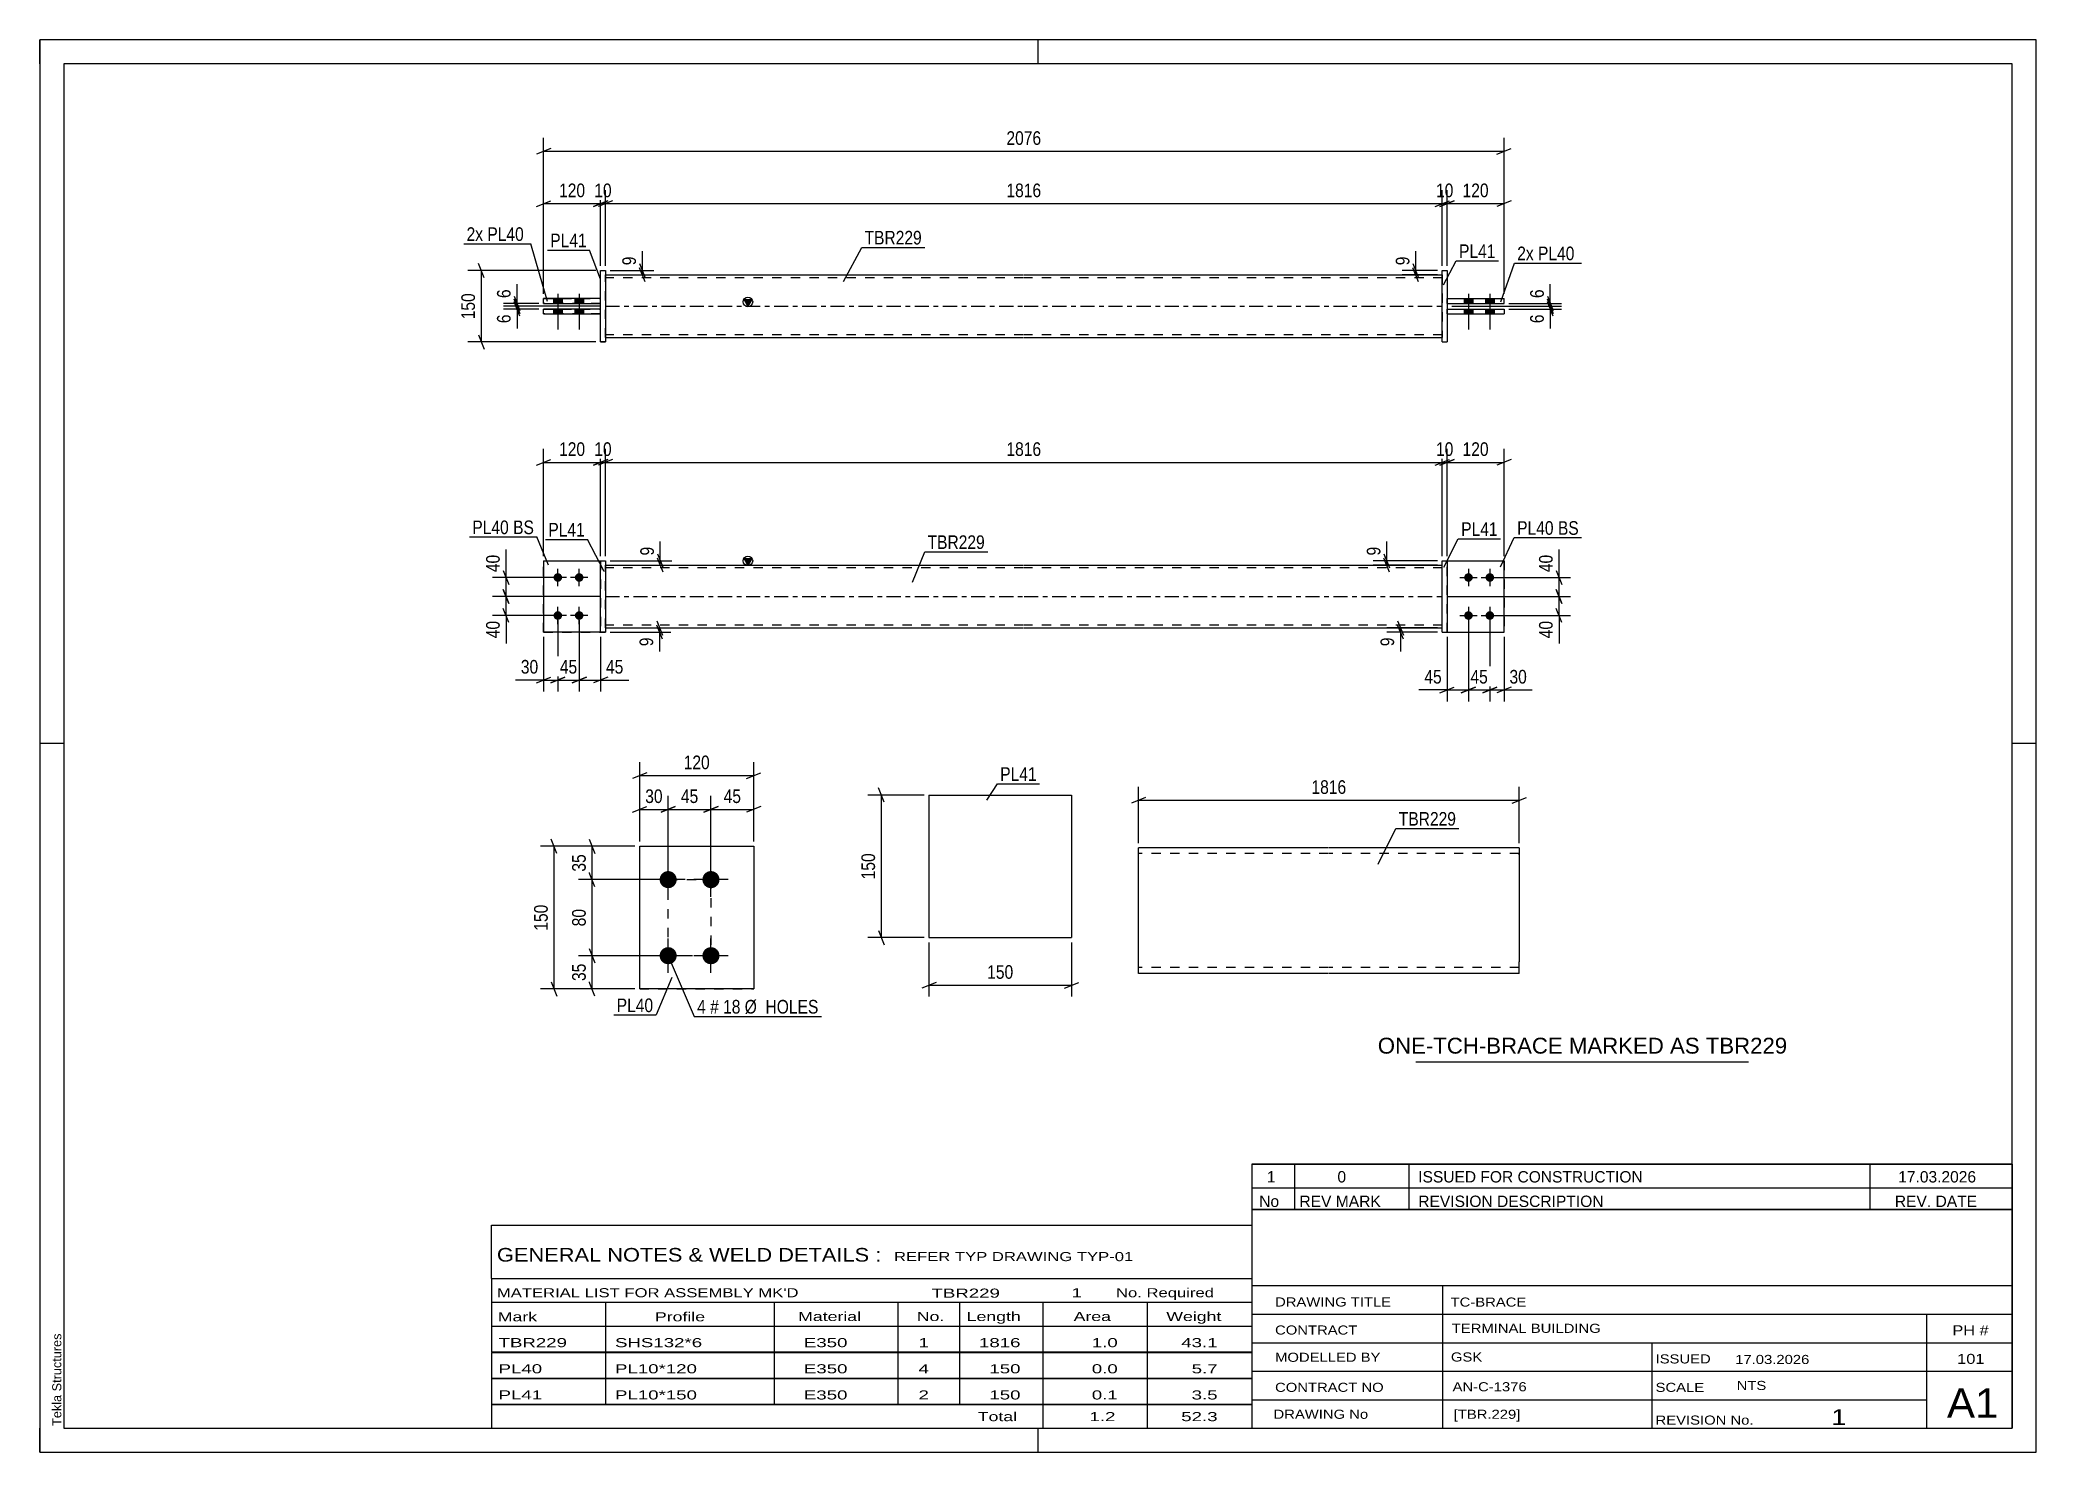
# Model space of a CAD drawing. Header units: millimetres. Extents: x 0 to 420, y 0 to 297.
import ezdxf

# ---------------------------------------------------------------- set-up
doc = ezdxf.new("R2010")
doc.units = ezdxf.units.MM
doc.linetypes.add('DXK_LINE_DOT2', pattern=[3.9198, 1.9599, -1.9599])
doc.linetypes.add('DXK_LINE_DOT3', pattern=[5.9187, 2.979, -0.9799, 0.9799, -0.9799])
doc.styles.add('Arial', font='ARIAL.TTF', dxfattribs={"height": 0.2})
doc.styles.add('Arial Narrow', font='ARIALN.TTF', dxfattribs={"height": 0.2})

# ---------------------------------------------------------------- blocks, each defined once
blk = doc.blocks.new('Unknown-582684440-1127')
at = {"color": 5, "linetype": 'Continuous'}
for p, q in [((420, 297), (0, 297)), ((0, 297), (0, 0)), ((0, 292), (0, 297)), ((210, 292), (210, 297)), ((420, 0), (420, 297)), ((415, 292), (5, 292)), ((5, 292), (5, 5)), ((415, 5), (415, 292)), ((5, 149), (0, 149)), ((420, 149), (415, 149)), ((0, 0), (0, 5)), ((5, 5), (415, 5)), ((210, 0), (210, 5)), ((0, 0), (420, 0))]:
    blk.add_line(p, q, dxfattribs=at)
at = {"color": 174, "linetype": 'Continuous', "style": 'Arial'}
blk.add_text('Tekla Structures', height=1.9102, rotation=90, dxfattribs=at).set_placement((4.5, 5.5))
blk = doc.blocks.new('Part-582684440-1392 - 1364')
at = {"color": 2, "linetype": 'Continuous'}
for p, q in [((105.97, 187.44), (117.97, 187.44)), ((105.97, 187.44), (105.97, 172.44)), ((117.97, 172.44), (105.97, 172.44)), ((105.97, 172.44), (105.97, 172.44))]:
    blk.add_line(p, q, dxfattribs=at)
at = {"color": 7, "linetype": 'DXK_LINE_DOT2'}
for p, q in [((105.97, 187.44), (117.97, 187.44)), ((117.97, 187.44), (117.97, 187.44)), ((117.97, 187.44), (117.97, 172.44)), ((105.97, 172.44), (117.97, 172.44)), ((105.97, 172.44), (105.97, 172.44))]:
    blk.add_line(p, q, dxfattribs=at)
blk = doc.blocks.new('Bolt-582684440-1413 - 1364')
at = {"linetype": 'Continuous'}
for points in [[(300.57, 184.84), (300.76, 184.82), (300.94, 184.76), (301.1, 184.67), (301.24, 184.54), (301.35, 184.39), (301.43, 184.22), (301.47, 184.03), (301.47, 183.85), (301.43, 183.66), (301.35, 183.49), (301.24, 183.34), (301.1, 183.21), (300.94, 183.12), (300.76, 183.06), (300.57, 183.04), (300.38, 183.06), (300.2, 183.12), (300.04, 183.21), (299.9, 183.34), (299.79, 183.49), (299.71, 183.66), (299.68, 183.85), (299.68, 184.03), (299.71, 184.22), (299.79, 184.39), (299.9, 184.54), (300.04, 184.67), (300.2, 184.76), (300.38, 184.82)], [(305.07, 184.84), (305.26, 184.82), (305.44, 184.76), (305.6, 184.67), (305.74, 184.54), (305.85, 184.39), (305.93, 184.22), (305.97, 184.03), (305.97, 183.85), (305.93, 183.66), (305.85, 183.49), (305.74, 183.34), (305.6, 183.21), (305.44, 183.12), (305.26, 183.06), (305.07, 183.04), (304.88, 183.06), (304.7, 183.12), (304.54, 183.21), (304.4, 183.34), (304.29, 183.49), (304.21, 183.66), (304.18, 183.85), (304.18, 184.03), (304.21, 184.22), (304.29, 184.39), (304.4, 184.54), (304.54, 184.67), (304.7, 184.76), (304.88, 184.82)], [(300.57, 176.84), (300.76, 176.82), (300.94, 176.76), (301.1, 176.67), (301.24, 176.54), (301.35, 176.39), (301.43, 176.22), (301.47, 176.03), (301.47, 175.85), (301.43, 175.66), (301.35, 175.49), (301.24, 175.34), (301.1, 175.21), (300.94, 175.12), (300.76, 175.06), (300.57, 175.04), (300.38, 175.06), (300.2, 175.12), (300.04, 175.21), (299.9, 175.34), (299.79, 175.49), (299.71, 175.66), (299.68, 175.85), (299.68, 176.03), (299.71, 176.22), (299.79, 176.39), (299.9, 176.54), (300.04, 176.67), (300.2, 176.76), (300.38, 176.82)], [(305.07, 176.84), (305.26, 176.82), (305.44, 176.76), (305.6, 176.67), (305.74, 176.54), (305.85, 176.39), (305.93, 176.22), (305.97, 176.03), (305.97, 175.85), (305.93, 175.66), (305.85, 175.49), (305.74, 175.34), (305.6, 175.21), (305.44, 175.12), (305.26, 175.06), (305.07, 175.04), (304.88, 175.06), (304.7, 175.12), (304.54, 175.21), (304.4, 175.34), (304.29, 175.49), (304.21, 175.66), (304.18, 175.85), (304.18, 176.03), (304.21, 176.22), (304.29, 176.39), (304.4, 176.54), (304.54, 176.67), (304.7, 176.76), (304.88, 176.82)]]:
    blk.add_hatch(color=1, dxfattribs=at).paths.add_polyline_path(points)
at = {"color": 1, "linetype": 'Continuous'}
for p, q in [((300.57, 185.74), (300.57, 182.14)), ((305.07, 185.74), (305.07, 182.14)), ((298.77, 183.94), (302.37, 183.94)), ((303.27, 183.94), (306.87, 183.94)), ((300.57, 177.74), (300.57, 174.14)), ((305.07, 177.74), (305.07, 174.14)), ((298.77, 175.94), (302.37, 175.94)), ((303.27, 175.94), (306.87, 175.94))]:
    blk.add_line(p, q, dxfattribs=at)
blk = doc.blocks.new('Part-582684440-1397 - 1364')
at = {"color": 7, "linetype": 'DXK_LINE_DOT2'}
for p, q in [((105.97, 187.44), (117.97, 187.44)), ((105.97, 187.44), (117.97, 187.44)), ((105.97, 172.44), (105.97, 187.44)), ((117.97, 187.44), (117.97, 187.44)), ((117.97, 187.44), (117.97, 172.44)), ((105.97, 172.44), (117.97, 172.44)), ((117.97, 172.44), (105.97, 172.44)), ((105.97, 172.44), (105.97, 172.44))]:
    blk.add_line(p, q, dxfattribs=at)
blk = doc.blocks.new('Part-582684440-1412 - 1364')
at = {"color": 2, "linetype": 'Continuous'}
for p, q in [((117.97, 187.44), (118.97, 187.44)), ((117.97, 172.44), (117.97, 187.44)), ((118.97, 187.44), (118.97, 187.44)), ((118.97, 187.44), (118.97, 172.44)), ((117.97, 172.44), (118.97, 172.44))]:
    blk.add_line(p, q, dxfattribs=at)
at = {"color": 7, "linetype": 'DXK_LINE_DOT2'}
for p, q in [((117.97, 187.44), (118.97, 187.44)), ((118.97, 172.44), (117.97, 172.44)), ((117.97, 172.44), (117.97, 172.44)), ((118.97, 172.44), (118.97, 172.44))]:
    blk.add_line(p, q, dxfattribs=at)
blk = doc.blocks.new('Bolt-582684440-1414 - 1364')
at = {"linetype": 'Continuous'}
for points in [[(108.97, 183.04), (108.78, 183.06), (108.6, 183.12), (108.44, 183.21), (108.3, 183.34), (108.19, 183.49), (108.11, 183.66), (108.08, 183.85), (108.08, 184.03), (108.11, 184.22), (108.19, 184.39), (108.3, 184.54), (108.44, 184.67), (108.6, 184.76), (108.78, 184.82), (108.97, 184.84), (109.16, 184.82), (109.34, 184.76), (109.5, 184.67), (109.64, 184.54), (109.75, 184.39), (109.83, 184.22), (109.87, 184.03), (109.87, 183.85), (109.83, 183.66), (109.75, 183.49), (109.64, 183.34), (109.5, 183.21), (109.34, 183.12), (109.16, 183.06)], [(113.47, 183.04), (113.28, 183.06), (113.1, 183.12), (112.94, 183.21), (112.8, 183.34), (112.69, 183.49), (112.61, 183.66), (112.58, 183.85), (112.58, 184.03), (112.61, 184.22), (112.69, 184.39), (112.8, 184.54), (112.94, 184.67), (113.1, 184.76), (113.28, 184.82), (113.47, 184.84), (113.66, 184.82), (113.84, 184.76), (114, 184.67), (114.14, 184.54), (114.25, 184.39), (114.33, 184.22), (114.37, 184.03), (114.37, 183.85), (114.33, 183.66), (114.25, 183.49), (114.14, 183.34), (114, 183.21), (113.84, 183.12), (113.66, 183.06)], [(108.97, 175.04), (108.78, 175.06), (108.6, 175.12), (108.44, 175.21), (108.3, 175.34), (108.19, 175.49), (108.11, 175.66), (108.08, 175.85), (108.08, 176.03), (108.11, 176.22), (108.19, 176.39), (108.3, 176.54), (108.44, 176.67), (108.6, 176.76), (108.78, 176.82), (108.97, 176.84), (109.16, 176.82), (109.34, 176.76), (109.5, 176.67), (109.64, 176.54), (109.75, 176.39), (109.83, 176.22), (109.87, 176.03), (109.87, 175.85), (109.83, 175.66), (109.75, 175.49), (109.64, 175.34), (109.5, 175.21), (109.34, 175.12), (109.16, 175.06)], [(113.47, 175.04), (113.28, 175.06), (113.1, 175.12), (112.94, 175.21), (112.8, 175.34), (112.69, 175.49), (112.61, 175.66), (112.58, 175.85), (112.58, 176.03), (112.61, 176.22), (112.69, 176.39), (112.8, 176.54), (112.94, 176.67), (113.1, 176.76), (113.28, 176.82), (113.47, 176.84), (113.66, 176.82), (113.84, 176.76), (114, 176.67), (114.14, 176.54), (114.25, 176.39), (114.33, 176.22), (114.37, 176.03), (114.37, 175.85), (114.33, 175.66), (114.25, 175.49), (114.14, 175.34), (114, 175.21), (113.84, 175.12), (113.66, 175.06)]]:
    blk.add_hatch(color=1, dxfattribs=at).paths.add_polyline_path(points)
at = {"color": 1, "linetype": 'Continuous'}
for p, q in [((108.97, 182.14), (108.97, 185.74)), ((113.47, 182.14), (113.47, 185.74)), ((110.77, 183.94), (107.17, 183.94)), ((115.27, 183.94), (111.67, 183.94)), ((108.97, 174.14), (108.97, 177.74)), ((113.47, 174.14), (113.47, 177.74)), ((110.77, 175.94), (107.17, 175.94)), ((115.27, 175.94), (111.67, 175.94))]:
    blk.add_line(p, q, dxfattribs=at)
blk = doc.blocks.new('Part-582684440-1424 - 1364')
at = {"color": 2, "linetype": 'Continuous'}
for p, q in [((295.07, 187.44), (296.07, 187.44)), ((295.07, 172.44), (295.07, 187.44)), ((296.07, 187.44), (296.07, 172.44)), ((295.07, 172.44), (295.07, 172.44)), ((295.07, 172.44), (296.07, 172.44))]:
    blk.add_line(p, q, dxfattribs=at)
at = {"color": 7, "linetype": 'DXK_LINE_DOT2'}
for p, q in [((295.07, 187.44), (296.07, 187.44)), ((295.07, 172.44), (296.07, 172.44))]:
    blk.add_line(p, q, dxfattribs=at)
blk = doc.blocks.new('Part-582684440-1439 - 1364')
at = {"linetype": 'Continuous'}
blk.add_hatch(color=2, dxfattribs=at).paths.add_polyline_path([(148.97, 186.54), (148.17, 187.94), (149.77, 187.94)])
at = {"color": 2, "linetype": 'Continuous'}
for p, q in [((118.97, 186.54), (206.97, 186.54)), ((148.97, 186.54), (148.17, 187.94)), ((148.17, 187.94), (149.77, 187.94)), ((149.77, 187.94), (148.97, 186.54)), ((207.07, 186.54), (295.07, 186.54)), ((118.97, 173.34), (206.97, 173.34)), ((207.07, 173.34), (295.07, 173.34))]:
    blk.add_line(p, q, dxfattribs=at)
at = {"color": 7, "linetype": 'DXK_LINE_DOT2'}
for p, q in [((118.97, 173.34), (118.97, 186.54)), ((206.97, 185.94), (118.97, 185.94)), ((295.07, 185.94), (207.07, 185.94)), ((295.07, 173.34), (295.07, 186.54)), ((206.97, 173.94), (118.97, 173.94)), ((295.07, 173.94), (207.07, 173.94))]:
    blk.add_line(p, q, dxfattribs=at)
at = {"color": 7, "linetype": 'DXK_LINE_DOT3'}
for p, q in [((118.97, 179.94), (206.97, 179.94)), ((207.07, 179.94), (295.07, 179.94))]:
    blk.add_line(p, q, dxfattribs=at)
at = {"color": 2, "linetype": 'Continuous'}
blk.add_circle((148.97, 187.44), 1, dxfattribs=at)
blk = doc.blocks.new('Part-582684440-1444 - 1364')
at = {"color": 2, "linetype": 'Continuous'}
for p, q in [((296.07, 187.44), (308.07, 187.44)), ((308.07, 187.44), (308.07, 187.44)), ((308.07, 172.44), (308.07, 187.44)), ((296.07, 172.44), (308.07, 172.44))]:
    blk.add_line(p, q, dxfattribs=at)
at = {"color": 7, "linetype": 'DXK_LINE_DOT2'}
for p, q in [((296.07, 187.44), (308.07, 187.44)), ((296.07, 172.44), (296.07, 187.44)), ((296.07, 172.44), (296.07, 172.44)), ((296.07, 172.44), (308.07, 172.44))]:
    blk.add_line(p, q, dxfattribs=at)
blk = doc.blocks.new('Part-582684440-1449 - 1364')
at = {"color": 7, "linetype": 'DXK_LINE_DOT2'}
for p, q in [((296.07, 187.44), (308.07, 187.44)), ((296.07, 172.44), (296.07, 187.44)), ((296.07, 187.44), (308.07, 187.44)), ((308.07, 187.44), (308.07, 187.44)), ((308.07, 187.44), (308.07, 172.44)), ((296.07, 172.44), (296.07, 172.44)), ((296.07, 172.44), (308.07, 172.44)), ((296.07, 172.44), (308.07, 172.44))]:
    blk.add_line(p, q, dxfattribs=at)
blk = doc.blocks.new('Part-582684440-1771 - 1745')
at = {"color": 2, "linetype": 'Continuous'}
for p, q in [((117.97, 240.39), (105.97, 240.39)), ((105.97, 239.39), (105.97, 240.39)), ((117.97, 239.39), (117.97, 240.39)), ((105.97, 239.39), (117.97, 239.39)), ((105.97, 239.39), (105.97, 239.39))]:
    blk.add_line(p, q, dxfattribs=at)
at = {"color": 7, "linetype": 'DXK_LINE_DOT2'}
for p, q in [((105.97, 240.39), (117.97, 240.39)), ((117.97, 239.39), (105.97, 239.39))]:
    blk.add_line(p, q, dxfattribs=at)
blk = doc.blocks.new('Part-582684440-1751 - 1745')
at = {"linetype": 'Continuous'}
blk.add_hatch(color=2, dxfattribs=at).paths.add_polyline_path([(148.97, 240.99), (148.17, 242.39), (149.77, 242.39)])
at = {"color": 2, "linetype": 'Continuous'}
for p, q in [((118.97, 247.59), (206.97, 247.59)), ((207.07, 247.59), (295.07, 247.59)), ((148.97, 240.99), (148.17, 242.39)), ((148.17, 242.39), (149.77, 242.39)), ((149.77, 242.39), (148.97, 240.99)), ((118.97, 234.39), (206.97, 234.39)), ((207.07, 234.39), (295.07, 234.39))]:
    blk.add_line(p, q, dxfattribs=at)
at = {"color": 7, "linetype": 'DXK_LINE_DOT2'}
for p, q in [((118.97, 234.39), (118.97, 247.59)), ((206.97, 246.99), (118.97, 246.99)), ((295.07, 246.99), (207.07, 246.99)), ((295.07, 247.59), (295.07, 234.39)), ((206.97, 234.99), (118.97, 234.99)), ((295.07, 234.99), (207.07, 234.99))]:
    blk.add_line(p, q, dxfattribs=at)
at = {"color": 7, "linetype": 'DXK_LINE_DOT3'}
for p, q in [((118.97, 240.99), (206.97, 240.99)), ((207.07, 240.99), (295.07, 240.99))]:
    blk.add_line(p, q, dxfattribs=at)
at = {"color": 2, "linetype": 'Continuous'}
blk.add_circle((148.97, 241.89), 1, dxfattribs=at)
blk = doc.blocks.new('Part-582684440-1756 - 1745')
at = {"color": 2, "linetype": 'Continuous'}
for p, q in [((296.07, 240.39), (308.07, 240.39)), ((296.07, 239.39), (296.07, 240.39)), ((308.07, 240.39), (308.07, 239.39)), ((296.07, 239.39), (296.07, 239.39)), ((296.07, 239.39), (308.07, 239.39))]:
    blk.add_line(p, q, dxfattribs=at)
at = {"color": 7, "linetype": 'DXK_LINE_DOT2'}
for p, q in [((296.07, 240.39), (308.07, 240.39)), ((296.07, 239.39), (308.07, 239.39))]:
    blk.add_line(p, q, dxfattribs=at)
blk = doc.blocks.new('Part-582684440-1761 - 1745')
at = {"color": 2, "linetype": 'Continuous'}
for p, q in [((296.07, 242.59), (308.07, 242.59)), ((296.07, 241.59), (296.07, 242.59)), ((296.07, 241.59), (296.07, 241.59)), ((296.07, 241.59), (308.07, 241.59)), ((308.07, 241.59), (308.07, 242.59))]:
    blk.add_line(p, q, dxfattribs=at)
at = {"color": 7, "linetype": 'DXK_LINE_DOT2'}
for p, q in [((296.07, 242.59), (308.07, 242.59)), ((296.07, 241.59), (308.07, 241.59))]:
    blk.add_line(p, q, dxfattribs=at)
blk = doc.blocks.new('Part-582684440-1766 - 1745')
at = {"color": 2, "linetype": 'Continuous'}
for p, q in [((295.07, 248.49), (295.07, 248.49)), ((295.07, 233.49), (295.07, 248.49)), ((295.07, 248.49), (296.07, 248.49)), ((296.07, 248.49), (296.07, 248.49)), ((296.07, 248.49), (296.07, 233.49)), ((295.07, 233.49), (296.07, 233.49)), ((295.07, 233.49), (295.07, 233.49)), ((296.07, 233.49), (296.07, 233.49))]:
    blk.add_line(p, q, dxfattribs=at)
at = {"color": 7, "linetype": 'DXK_LINE_DOT2'}
for p, q in [((295.07, 248.49), (296.07, 248.49)), ((295.07, 233.49), (296.07, 233.49)), ((296.07, 233.49), (296.07, 233.49))]:
    blk.add_line(p, q, dxfattribs=at)
blk = doc.blocks.new('Part-582684440-1776 - 1745')
at = {"color": 2, "linetype": 'Continuous'}
for p, q in [((117.97, 242.59), (105.97, 242.59)), ((105.97, 241.59), (105.97, 242.59)), ((105.97, 241.59), (117.97, 241.59)), ((105.97, 241.59), (105.97, 241.59)), ((117.97, 241.59), (117.97, 242.59))]:
    blk.add_line(p, q, dxfattribs=at)
at = {"color": 7, "linetype": 'DXK_LINE_DOT2'}
for p, q in [((105.97, 242.59), (117.97, 242.59)), ((117.97, 241.59), (105.97, 241.59))]:
    blk.add_line(p, q, dxfattribs=at)
blk = doc.blocks.new('Part-582684440-1781 - 1745')
at = {"color": 2, "linetype": 'Continuous'}
for p, q in [((117.97, 248.49), (118.97, 248.49)), ((117.97, 233.49), (117.97, 248.49)), ((118.97, 248.49), (118.97, 248.49)), ((118.97, 248.49), (118.97, 233.49)), ((118.97, 233.49), (117.97, 233.49)), ((117.97, 233.49), (117.97, 233.49))]:
    blk.add_line(p, q, dxfattribs=at)
at = {"color": 7, "linetype": 'DXK_LINE_DOT2'}
for p, q in [((117.97, 248.49), (118.97, 248.49)), ((117.97, 233.49), (118.97, 233.49)), ((117.97, 233.49), (117.97, 233.49))]:
    blk.add_line(p, q, dxfattribs=at)
blk = doc.blocks.new('Bolt-582684440-1782 - 1745')
at = {"linetype": 'Continuous'}
for points in [[(301.47, 242.59), (299.67, 242.59), (299.67, 241.59), (301.47, 241.59)], [(301.47, 242.59), (299.67, 242.59), (299.67, 241.59), (301.47, 241.59)], [(301.47, 240.39), (299.67, 240.39), (299.67, 239.39), (301.47, 239.39)], [(301.47, 240.39), (299.67, 240.39), (299.67, 239.39), (301.47, 239.39)], [(305.97, 242.59), (304.17, 242.59), (304.17, 241.59), (305.97, 241.59)], [(305.97, 242.59), (304.17, 242.59), (304.17, 241.59), (305.97, 241.59)], [(305.97, 240.39), (304.17, 240.39), (304.17, 239.39), (305.97, 239.39)], [(305.97, 240.39), (304.17, 240.39), (304.17, 239.39), (305.97, 239.39)]]:
    blk.add_hatch(color=1, dxfattribs=at).paths.add_polyline_path(points)
at = {"color": 1, "linetype": 'Continuous'}
for p, q in [((299.67, 242.59), (299.67, 241.59)), ((299.67, 242.59), (299.67, 241.59)), ((299.67, 240.39), (299.67, 239.39)), ((299.67, 240.39), (299.67, 239.39)), ((300.57, 243.59), (300.57, 236.09)), ((300.57, 243.59), (300.57, 236.09)), ((301.47, 242.59), (301.47, 241.59)), ((301.47, 242.59), (301.47, 241.59)), ((301.47, 240.39), (301.47, 239.39)), ((301.47, 240.39), (301.47, 239.39)), ((304.17, 242.59), (304.17, 241.59)), ((304.17, 242.59), (304.17, 241.59)), ((304.17, 240.39), (304.17, 239.39)), ((304.17, 240.39), (304.17, 239.39)), ((305.07, 243.59), (305.07, 236.09)), ((305.07, 243.59), (305.07, 236.09)), ((305.97, 242.59), (305.97, 241.59)), ((305.97, 242.59), (305.97, 241.59)), ((305.97, 240.39), (305.97, 239.39)), ((305.97, 240.39), (305.97, 239.39))]:
    blk.add_line(p, q, dxfattribs=at)
blk = doc.blocks.new('Bolt-582684440-1783 - 1745')
at = {"linetype": 'Continuous'}
for points in [[(108.07, 241.59), (109.87, 241.59), (109.87, 242.59), (108.07, 242.59)], [(108.07, 241.59), (109.87, 241.59), (109.87, 242.59), (108.07, 242.59)], [(108.07, 239.39), (109.87, 239.39), (109.87, 240.39), (108.07, 240.39)], [(108.07, 239.39), (109.87, 239.39), (109.87, 240.39), (108.07, 240.39)], [(112.57, 241.59), (114.37, 241.59), (114.37, 242.59), (112.57, 242.59)], [(112.57, 241.59), (114.37, 241.59), (114.37, 242.59), (112.57, 242.59)], [(112.57, 239.39), (114.37, 239.39), (114.37, 240.39), (112.57, 240.39)], [(112.57, 239.39), (114.37, 239.39), (114.37, 240.39), (112.57, 240.39)]]:
    blk.add_hatch(color=1, dxfattribs=at).paths.add_polyline_path(points)
at = {"color": 1, "linetype": 'Continuous'}
for p, q in [((108.07, 242.59), (108.07, 241.59)), ((108.07, 242.59), (108.07, 241.59)), ((108.07, 240.39), (108.07, 239.39)), ((108.07, 240.39), (108.07, 239.39)), ((108.97, 243.59), (108.97, 236.09)), ((108.97, 243.59), (108.97, 236.09)), ((109.87, 242.59), (109.87, 241.59)), ((109.87, 242.59), (109.87, 241.59)), ((109.87, 240.39), (109.87, 239.39)), ((109.87, 240.39), (109.87, 239.39)), ((112.57, 242.59), (112.57, 241.59)), ((112.57, 242.59), (112.57, 241.59)), ((112.57, 240.39), (112.57, 239.39)), ((112.57, 240.39), (112.57, 239.39)), ((113.47, 243.59), (113.47, 236.09)), ((113.47, 243.59), (113.47, 236.09)), ((114.37, 242.59), (114.37, 241.59)), ((114.37, 242.59), (114.37, 241.59)), ((114.37, 240.39), (114.37, 239.39)), ((114.37, 240.39), (114.37, 239.39))]:
    blk.add_line(p, q, dxfattribs=at)
blk = doc.blocks.new('Bolt-582684440-2085 - 2022')
at = {"linetype": 'Continuous'}
for points in [[(132.19, 118.6), (131.81, 118.63), (131.46, 118.75), (131.13, 118.94), (130.85, 119.19), (130.63, 119.5), (130.48, 119.84), (130.4, 120.21), (130.4, 120.58), (130.48, 120.95), (130.63, 121.3), (130.85, 121.6), (131.13, 121.85), (131.46, 122.04), (131.81, 122.16), (132.19, 122.2), (132.56, 122.16), (132.92, 122.04), (133.25, 121.85), (133.53, 121.6), (133.75, 121.3), (133.9, 120.95), (133.98, 120.58), (133.98, 120.21), (133.9, 119.84), (133.75, 119.5), (133.53, 119.19), (133.25, 118.94), (132.92, 118.75), (132.56, 118.63)], [(141.19, 118.6), (140.81, 118.63), (140.46, 118.75), (140.13, 118.94), (139.85, 119.19), (139.63, 119.5), (139.48, 119.84), (139.4, 120.21), (139.4, 120.58), (139.48, 120.95), (139.63, 121.3), (139.85, 121.6), (140.13, 121.85), (140.46, 122.04), (140.81, 122.16), (141.19, 122.2), (141.56, 122.16), (141.92, 122.04), (142.25, 121.85), (142.53, 121.6), (142.75, 121.3), (142.9, 120.95), (142.98, 120.58), (142.98, 120.21), (142.9, 119.84), (142.75, 119.5), (142.53, 119.19), (142.25, 118.94), (141.92, 118.75), (141.56, 118.63)], [(132.19, 102.6), (131.81, 102.63), (131.46, 102.75), (131.13, 102.94), (130.85, 103.19), (130.63, 103.5), (130.48, 103.84), (130.4, 104.21), (130.4, 104.58), (130.48, 104.95), (130.63, 105.3), (130.85, 105.6), (131.13, 105.85), (131.46, 106.04), (131.81, 106.16), (132.19, 106.2), (132.56, 106.16), (132.92, 106.04), (133.25, 105.85), (133.53, 105.6), (133.75, 105.3), (133.9, 104.95), (133.98, 104.58), (133.98, 104.21), (133.9, 103.84), (133.75, 103.5), (133.53, 103.19), (133.25, 102.94), (132.92, 102.75), (132.56, 102.63)], [(141.19, 102.6), (140.81, 102.63), (140.46, 102.75), (140.13, 102.94), (139.85, 103.19), (139.63, 103.5), (139.48, 103.84), (139.4, 104.21), (139.4, 104.58), (139.48, 104.95), (139.63, 105.3), (139.85, 105.6), (140.13, 105.85), (140.46, 106.04), (140.81, 106.16), (141.19, 106.2), (141.56, 106.16), (141.92, 106.04), (142.25, 105.85), (142.53, 105.6), (142.75, 105.3), (142.9, 104.95), (142.98, 104.58), (142.98, 104.21), (142.9, 103.84), (142.75, 103.5), (142.53, 103.19), (142.25, 102.94), (141.92, 102.75), (141.56, 102.63)]]:
    blk.add_hatch(color=1, dxfattribs=at).paths.add_polyline_path(points)
at = {"color": 1, "linetype": 'Continuous'}
for p, q in [((132.19, 116.8), (132.19, 124)), ((141.19, 116.8), (141.19, 124)), ((135.79, 120.4), (128.59, 120.4)), ((144.79, 120.4), (137.59, 120.4)), ((132.19, 100.8), (132.19, 108)), ((141.19, 100.8), (141.19, 108)), ((135.79, 104.4), (128.59, 104.4)), ((144.79, 104.4), (137.59, 104.4))]:
    blk.add_line(p, q, dxfattribs=at)
blk = doc.blocks.new('Part-582684440-2090 - 2022')
at = {"color": 2, "linetype": 'Continuous'}
for p, q in [((126.19, 127.4), (150.19, 127.4)), ((126.19, 97.4), (126.19, 127.4)), ((150.19, 127.4), (150.19, 127.4)), ((150.19, 127.4), (150.19, 97.4)), ((150.19, 97.4), (126.19, 97.4)), ((126.19, 97.4), (126.19, 97.4))]:
    blk.add_line(p, q, dxfattribs=at)
at = {"color": 7, "linetype": 'DXK_LINE_DOT2'}
for p, q in [((126.19, 127.4), (150.19, 127.4)), ((126.19, 97.4), (150.19, 97.4)), ((126.19, 97.4), (126.19, 97.4))]:
    blk.add_line(p, q, dxfattribs=at)
blk = doc.blocks.new('Part-582684440-2237 - 2231')
at = {"color": 2, "linetype": 'Continuous'}
for p, q in [((187.05, 138.19), (187.06, 108.19)), ((187.05, 138.19), (217.05, 138.19)), ((217.05, 138.19), (217.06, 108.19)), ((187.06, 108.19), (217.06, 108.19))]:
    blk.add_line(p, q, dxfattribs=at)
blk = doc.blocks.new('Part-582684440-2260 - 2254')
at = {"color": 2, "linetype": 'Continuous'}
for p, q in [((271.15, 127.08), (231.15, 127.08)), ((231.15, 100.86), (231.15, 127.08)), ((311.25, 127.08), (271.25, 127.08)), ((311.25, 127.08), (311.25, 103.08)), ((231.15, 100.68), (231.15, 100.86)), ((311.25, 100.68), (311.25, 103.08)), ((271.15, 100.68), (231.15, 100.68)), ((311.25, 100.68), (271.25, 100.68))]:
    blk.add_line(p, q, dxfattribs=at)
at = {"color": 7, "linetype": 'DXK_LINE_DOT2'}
for p, q in [((271.15, 125.88), (231.15, 125.88)), ((311.25, 125.88), (271.25, 125.88)), ((311.25, 125.88), (311.25, 125.79)), ((311.25, 125.79), (311.25, 125.88)), ((311.25, 125.6), (311.25, 125.79)), ((311.25, 125.79), (311.25, 125.6)), ((231.15, 101.88), (231.15, 101.97)), ((271.15, 101.88), (231.15, 101.88)), ((311.25, 101.88), (271.25, 101.88)), ((311.25, 101.97), (311.25, 102.62)), ((311.25, 101.88), (311.25, 101.97))]:
    blk.add_line(p, q, dxfattribs=at)
blk = doc.blocks.new('Rectangle-582684440-2216 - 2022')
at = {"color": 1, "linetype": 'DXK_LINE_DOT2'}
blk.add_lwpolyline([(132.19, 120.4), (141.19, 120.4), (141.19, 104.4), (132.19, 104.4), (132.19, 120.4)], close=True, dxfattribs=at)
blk = doc.blocks.new('StraightDimension-582684440-1681 - 1364')
at = {"color": 7, "linetype": 'Continuous'}
for p, q in [((319.03, 181.44), (320.23, 178.44)), ((296.07, 179.94), (322.03, 179.94)), ((320.23, 174.44), (319.03, 177.44)), ((319.63, 175.94), (319.63, 179.94)), ((306.07, 175.94), (322.03, 175.94))]:
    blk.add_line(p, q, dxfattribs=at)
at = {"color": 0}
blk.add_wipeout([(318.88, 175.41), (314.68, 175.41), (314.68, 170.56), (318.88, 170.56)], dxfattribs=at)
at = {"color": 7, "linetype": 'Continuous'}
blk.add_line((319.63, 175.94), (319.63, 170.03), dxfattribs=at)
blk.add_line((319.63, 175.94), (319.63, 170.03), dxfattribs=at)
at = {"color": 3, "style": 'Arial Narrow'}
blk.add_text('40', height=2.863, rotation=90.0002, dxfattribs=at).set_placement((318.28, 171.16))
blk = doc.blocks.new('StraightDimension-582684440-1601 - 1364')
at = {"color": 7, "linetype": 'Continuous'}
for p, q in [((97.49, 185.44), (98.69, 182.44)), ((107.97, 183.94), (95.24, 183.94)), ((98.69, 178.44), (97.49, 181.44)), ((98.09, 179.94), (98.09, 183.94)), ((117.97, 179.94), (95.24, 179.94))]:
    blk.add_line(p, q, dxfattribs=at)
at = {"color": 0}
blk.add_wipeout([(97.34, 189.32), (93.14, 189.32), (93.14, 184.46), (97.34, 184.46)], dxfattribs=at)
at = {"color": 7, "linetype": 'Continuous'}
blk.add_line((98.09, 183.94), (98.09, 189.85), dxfattribs=at)
blk.add_line((98.09, 183.94), (98.09, 189.85), dxfattribs=at)
at = {"color": 3, "style": 'Arial Narrow'}
blk.add_text('40', height=2.863, rotation=90.0002, dxfattribs=at).set_placement((96.74, 185.06))
blk = doc.blocks.new('StraightDimension-582684440-1572 - 1364')
at = {"color": 7, "linetype": 'Continuous'}
for p, q in [((108.97, 174.94), (108.97, 159.98)), ((105.97, 171.44), (105.97, 159.98)), ((104.47, 161.78), (107.47, 162.98)), ((105.97, 162.38), (108.97, 162.38)), ((110.47, 162.98), (107.47, 161.78))]:
    blk.add_line(p, q, dxfattribs=at)
at = {"color": 0}
blk.add_wipeout([(105.45, 163.13), (105.45, 167.33), (100.59, 167.33), (100.59, 163.13)], dxfattribs=at)
at = {"color": 7, "linetype": 'Continuous'}
blk.add_line((105.97, 162.38), (100.06, 162.38), dxfattribs=at)
blk.add_line((105.97, 162.38), (100.06, 162.38), dxfattribs=at)
at = {"color": 3, "style": 'Arial Narrow'}
blk.add_text('30', height=2.863, dxfattribs=at).set_placement((101.19, 163.73))
blk = doc.blocks.new('StraightDimension-582684440-1565 - 1364')
at = {"color": 7, "linetype": 'Continuous'}
for p, q in [((108.97, 174.94), (108.97, 159.98)), ((113.47, 174.94), (113.47, 159.98)), ((107.47, 161.78), (110.47, 162.98)), ((108.97, 162.38), (113.47, 162.38)), ((114.97, 162.98), (111.97, 161.78))]:
    blk.add_line(p, q, dxfattribs=at)
at = {"color": 0}
blk.add_wipeout([(113.65, 163.13), (113.65, 167.33), (108.79, 167.33), (108.79, 163.13)], dxfattribs=at)
at = {"color": 3, "style": 'Arial Narrow'}
blk.add_text('45', height=2.863, dxfattribs=at).set_placement((109.39, 163.73))
blk = doc.blocks.new('StraightDimension-582684440-1458 - 1364')
at = {"color": 7, "linetype": 'Continuous'}
for p, q in [((105.97, 188.44), (105.97, 211.01)), ((117.97, 188.44), (117.97, 211.01)), ((104.47, 207.56), (107.47, 208.76)), ((105.97, 208.16), (117.97, 208.16)), ((119.47, 208.76), (116.47, 207.56))]:
    blk.add_line(p, q, dxfattribs=at)
at = {"color": 0}
blk.add_wipeout([(115.31, 208.91), (115.31, 213.11), (108.63, 213.11), (108.63, 208.91)], dxfattribs=at)
at = {"color": 3, "style": 'Arial Narrow'}
blk.add_text('120', height=2.863, dxfattribs=at).set_placement((109.23, 209.51))
blk = doc.blocks.new('StraightDimension-582684440-1485 - 1364')
at = {"color": 7, "linetype": 'Continuous'}
for p, q in [((117.97, 188.44), (117.97, 211.01)), ((118.97, 188.44), (118.97, 211.01)), ((116.47, 207.56), (119.47, 208.76)), ((120.47, 208.76), (117.47, 207.56)), ((117.97, 208.16), (118.97, 208.16))]:
    blk.add_line(p, q, dxfattribs=at)
at = {"color": 0}
blk.add_wipeout([(120.9, 208.91), (120.9, 213.11), (116.04, 213.11), (116.04, 208.91)], dxfattribs=at)
at = {"color": 3, "style": 'Arial Narrow'}
blk.add_text('10', height=2.863, dxfattribs=at).set_placement((116.64, 209.51))
blk = doc.blocks.new('StraightDimension-582684440-1502 - 1364')
at = {"color": 7, "linetype": 'Continuous'}
for p, q in [((118.97, 188.44), (118.97, 211.01)), ((295.07, 188.44), (295.07, 211.01)), ((120.47, 208.76), (117.47, 207.56)), ((118.97, 208.16), (295.07, 208.16)), ((293.57, 207.56), (296.57, 208.76))]:
    blk.add_line(p, q, dxfattribs=at)
at = {"color": 0}
blk.add_wipeout([(211.28, 208.91), (211.28, 213.11), (202.76, 213.11), (202.76, 208.91)], dxfattribs=at)
at = {"color": 3, "style": 'Arial Narrow'}
blk.add_text('1816', height=2.863, dxfattribs=at).set_placement((203.36, 209.51))
blk = doc.blocks.new('StraightDimension-582684440-1511 - 1364')
at = {"color": 7, "linetype": 'Continuous'}
for p, q in [((295.07, 188.44), (295.07, 211.01)), ((296.07, 188.44), (296.07, 211.01)), ((293.57, 207.56), (296.57, 208.76)), ((297.57, 208.76), (294.57, 207.56)), ((295.07, 208.16), (296.07, 208.16))]:
    blk.add_line(p, q, dxfattribs=at)
at = {"color": 0}
blk.add_wipeout([(298, 208.91), (298, 213.11), (293.14, 213.11), (293.14, 208.91)], dxfattribs=at)
at = {"color": 3, "style": 'Arial Narrow'}
blk.add_text('10', height=2.863, dxfattribs=at).set_placement((293.74, 209.51))
blk = doc.blocks.new('StraightDimension-582684440-1529 - 1364')
at = {"color": 7, "linetype": 'Continuous'}
for p, q in [((296.07, 188.44), (296.07, 211.01)), ((308.07, 188.44), (308.07, 211.01)), ((294.57, 207.56), (297.57, 208.76)), ((296.07, 208.16), (308.07, 208.16)), ((309.57, 208.76), (306.57, 207.56))]:
    blk.add_line(p, q, dxfattribs=at)
at = {"color": 0}
blk.add_wipeout([(305.41, 208.91), (305.41, 213.11), (298.73, 213.11), (298.73, 208.91)], dxfattribs=at)
at = {"color": 3, "style": 'Arial Narrow'}
blk.add_text('120', height=2.863, dxfattribs=at).set_placement((299.33, 209.51))
blk = doc.blocks.new('StraightDimension-582684440-1552 - 1364')
at = {"color": 7, "linetype": 'Continuous'}
for p, q in [((113.47, 174.94), (113.47, 159.98)), ((117.97, 171.44), (117.97, 159.98)), ((111.97, 161.78), (114.97, 162.98)), ((113.47, 162.38), (117.97, 162.38)), ((119.47, 162.98), (116.47, 161.78))]:
    blk.add_line(p, q, dxfattribs=at)
at = {"color": 0}
blk.add_wipeout([(123.35, 163.13), (123.35, 167.33), (118.5, 167.33), (118.5, 163.13)], dxfattribs=at)
at = {"color": 7, "linetype": 'Continuous'}
blk.add_line((117.97, 162.38), (123.88, 162.38), dxfattribs=at)
blk.add_line((117.97, 162.38), (123.88, 162.38), dxfattribs=at)
at = {"color": 3, "style": 'Arial Narrow'}
blk.add_text('45', height=2.863, dxfattribs=at).set_placement((119.1, 163.73))
blk = doc.blocks.new('StraightDimension-582684440-1583 - 1364')
at = {"color": 7, "linetype": 'Continuous'}
for p, q in [((119.97, 173.34), (132.77, 173.34)), ((119.97, 172.44), (132.77, 172.44)), ((129.77, 174.84), (130.97, 171.84)), ((130.97, 170.94), (129.77, 173.94)), ((130.37, 172.44), (130.37, 173.34))]:
    blk.add_line(p, q, dxfattribs=at)
at = {"color": 0}
blk.add_wipeout([(129.62, 171.92), (125.42, 171.92), (125.42, 168.89), (129.62, 168.89)], dxfattribs=at)
at = {"color": 7, "linetype": 'Continuous'}
blk.add_line((130.37, 172.44), (130.37, 168.36), dxfattribs=at)
blk.add_line((130.37, 172.44), (130.37, 168.36), dxfattribs=at)
at = {"color": 3, "style": 'Arial Narrow'}
blk.add_text('9', height=2.86, rotation=90.0002, dxfattribs=at).set_placement((129.02, 169.49))
blk = doc.blocks.new('StraightDimension-582684440-1592 - 1364')
at = {"color": 7, "linetype": 'Continuous'}
for p, q in [((119.97, 187.44), (132.93, 187.44)), ((119.97, 186.54), (132.93, 186.54)), ((129.93, 188.94), (131.13, 185.94)), ((131.13, 185.04), (129.93, 188.04)), ((130.53, 186.54), (130.53, 187.44))]:
    blk.add_line(p, q, dxfattribs=at)
at = {"color": 0}
blk.add_wipeout([(129.78, 190.99), (125.58, 190.99), (125.58, 187.97), (129.78, 187.97)], dxfattribs=at)
at = {"color": 7, "linetype": 'Continuous'}
blk.add_line((130.53, 187.44), (130.53, 191.52), dxfattribs=at)
blk.add_line((130.53, 187.44), (130.53, 191.52), dxfattribs=at)
at = {"color": 3, "style": 'Arial Narrow'}
blk.add_text('9', height=2.86, rotation=90.0002, dxfattribs=at).set_placement((129.18, 188.57))
blk = doc.blocks.new('StraightDimension-582684440-1618 - 1364')
at = {"color": 7, "linetype": 'Continuous'}
for p, q in [((97.49, 181.44), (98.69, 178.44)), ((117.97, 179.94), (95.24, 179.94)), ((98.69, 174.44), (97.49, 177.44)), ((98.09, 175.94), (98.09, 179.94)), ((107.97, 175.94), (95.24, 175.94))]:
    blk.add_line(p, q, dxfattribs=at)
at = {"color": 0}
blk.add_wipeout([(97.34, 175.41), (93.14, 175.41), (93.14, 170.56), (97.34, 170.56)], dxfattribs=at)
at = {"color": 7, "linetype": 'Continuous'}
blk.add_line((98.09, 175.94), (98.09, 170.03), dxfattribs=at)
blk.add_line((98.09, 175.94), (98.09, 170.03), dxfattribs=at)
at = {"color": 3, "style": 'Arial Narrow'}
blk.add_text('40', height=2.863, rotation=90.0002, dxfattribs=at).set_placement((96.74, 171.16))
blk = doc.blocks.new('StraightDimension-582684440-1632 - 1364')
at = {"color": 7, "linetype": 'Continuous'}
for p, q in [((294.07, 173.34), (283.42, 173.34)), ((294.07, 172.44), (283.42, 172.44)), ((285.67, 174.84), (286.87, 171.84)), ((286.87, 170.94), (285.67, 173.94)), ((286.27, 172.44), (286.27, 173.34))]:
    blk.add_line(p, q, dxfattribs=at)
at = {"color": 0}
blk.add_wipeout([(285.52, 171.92), (281.32, 171.92), (281.32, 168.89), (285.52, 168.89)], dxfattribs=at)
at = {"color": 7, "linetype": 'Continuous'}
blk.add_line((286.27, 172.44), (286.27, 168.36), dxfattribs=at)
blk.add_line((286.27, 172.44), (286.27, 168.36), dxfattribs=at)
at = {"color": 3, "style": 'Arial Narrow'}
blk.add_text('9', height=2.86, rotation=90.0002, dxfattribs=at).set_placement((284.92, 169.49))
blk = doc.blocks.new('StraightDimension-582684440-1641 - 1364')
at = {"color": 7, "linetype": 'Continuous'}
for p, q in [((305.07, 174.94), (305.07, 157.89)), ((308.07, 171.44), (308.07, 157.89)), ((303.57, 159.69), (306.57, 160.89)), ((305.07, 160.29), (308.07, 160.29)), ((309.57, 160.89), (306.57, 159.69))]:
    blk.add_line(p, q, dxfattribs=at)
at = {"color": 0}
blk.add_wipeout([(313.45, 161.04), (313.45, 165.24), (308.6, 165.24), (308.6, 161.04)], dxfattribs=at)
at = {"color": 7, "linetype": 'Continuous'}
blk.add_line((308.07, 160.29), (313.98, 160.29), dxfattribs=at)
blk.add_line((308.07, 160.29), (313.98, 160.29), dxfattribs=at)
at = {"color": 3, "style": 'Arial Narrow'}
blk.add_text('30', height=2.863, dxfattribs=at).set_placement((309.2, 161.64))
blk = doc.blocks.new('StraightDimension-582684440-1654 - 1364')
at = {"color": 7, "linetype": 'Continuous'}
for p, q in [((300.57, 174.94), (300.57, 157.89)), ((305.07, 174.94), (305.07, 157.89)), ((299.07, 159.69), (302.07, 160.89)), ((300.57, 160.29), (305.07, 160.29)), ((306.57, 160.89), (303.57, 159.69))]:
    blk.add_line(p, q, dxfattribs=at)
at = {"color": 0}
blk.add_wipeout([(305.25, 161.04), (305.25, 165.24), (300.39, 165.24), (300.39, 161.04)], dxfattribs=at)
at = {"color": 3, "style": 'Arial Narrow'}
blk.add_text('45', height=2.863, dxfattribs=at).set_placement((300.99, 161.64))
blk = doc.blocks.new('StraightDimension-582684440-1664 - 1364')
at = {"color": 7, "linetype": 'Continuous'}
for p, q in [((300.57, 174.94), (300.57, 157.89)), ((296.07, 171.44), (296.07, 157.89)), ((294.57, 159.69), (297.57, 160.89)), ((296.07, 160.29), (300.57, 160.29)), ((302.07, 160.89), (299.07, 159.69))]:
    blk.add_line(p, q, dxfattribs=at)
at = {"color": 0}
blk.add_wipeout([(295.55, 161.04), (295.55, 165.24), (290.69, 165.24), (290.69, 161.04)], dxfattribs=at)
at = {"color": 7, "linetype": 'Continuous'}
blk.add_line((296.07, 160.29), (290.16, 160.29), dxfattribs=at)
blk.add_line((296.07, 160.29), (290.16, 160.29), dxfattribs=at)
at = {"color": 3, "style": 'Arial Narrow'}
blk.add_text('45', height=2.863, dxfattribs=at).set_placement((291.29, 161.64))
blk = doc.blocks.new('StraightDimension-582684440-1694 - 1364')
at = {"color": 7, "linetype": 'Continuous'}
for p, q in [((319.03, 185.44), (320.23, 182.44)), ((306.07, 183.94), (322.03, 183.94)), ((320.23, 178.44), (319.03, 181.44)), ((319.63, 179.94), (319.63, 183.94)), ((296.07, 179.94), (322.03, 179.94))]:
    blk.add_line(p, q, dxfattribs=at)
at = {"color": 0}
blk.add_wipeout([(318.88, 189.32), (314.68, 189.32), (314.68, 184.46), (318.88, 184.46)], dxfattribs=at)
at = {"color": 7, "linetype": 'Continuous'}
blk.add_line((319.63, 183.94), (319.63, 189.85), dxfattribs=at)
blk.add_line((319.63, 183.94), (319.63, 189.85), dxfattribs=at)
at = {"color": 3, "style": 'Arial Narrow'}
blk.add_text('40', height=2.863, rotation=90.0002, dxfattribs=at).set_placement((318.28, 185.06))
blk = doc.blocks.new('StraightDimension-582684440-1708 - 1364')
at = {"color": 7, "linetype": 'Continuous'}
for p, q in [((294.07, 187.44), (280.54, 187.44)), ((294.07, 186.54), (280.54, 186.54)), ((282.79, 188.94), (283.99, 185.94)), ((283.99, 185.04), (282.79, 188.04)), ((283.39, 186.54), (283.39, 187.44))]:
    blk.add_line(p, q, dxfattribs=at)
at = {"color": 0}
blk.add_wipeout([(282.64, 190.99), (278.44, 190.99), (278.44, 187.97), (282.64, 187.97)], dxfattribs=at)
at = {"color": 7, "linetype": 'Continuous'}
blk.add_line((283.39, 187.44), (283.39, 191.52), dxfattribs=at)
blk.add_line((283.39, 187.44), (283.39, 191.52), dxfattribs=at)
at = {"color": 3, "style": 'Arial Narrow'}
blk.add_text('9', height=2.86, rotation=90.0002, dxfattribs=at).set_placement((282.04, 188.57))
blk = doc.blocks.new('StraightDimension-582684440-1833 - 1745')
at = {"color": 7, "linetype": 'Continuous'}
for p, q in [((117.97, 240.99), (97.53, 240.99)), ((104.97, 240.39), (97.53, 240.39)), ((99.78, 242.49), (100.98, 239.49)), ((100.98, 238.89), (99.78, 241.89)), ((100.38, 240.39), (100.38, 240.99))]:
    blk.add_line(p, q, dxfattribs=at)
at = {"color": 0}
blk.add_wipeout([(99.63, 239.86), (95.43, 239.86), (95.43, 236.83), (99.63, 236.83)], dxfattribs=at)
at = {"color": 7, "linetype": 'Continuous'}
blk.add_line((100.38, 240.39), (100.38, 236.31), dxfattribs=at)
blk.add_line((100.38, 240.39), (100.38, 236.31), dxfattribs=at)
at = {"color": 3, "style": 'Arial Narrow'}
blk.add_text('6', height=2.86, rotation=90.0002, dxfattribs=at).set_placement((99.03, 237.43))
blk = doc.blocks.new('StraightDimension-582684440-1882 - 1745')
at = {"color": 7, "linetype": 'Continuous'}
for p, q in [((105.97, 243.59), (105.97, 265.43)), ((117.97, 249.49), (117.97, 265.43)), ((104.47, 261.98), (107.47, 263.18)), ((105.97, 262.58), (117.97, 262.58)), ((119.47, 263.18), (116.47, 261.98))]:
    blk.add_line(p, q, dxfattribs=at)
at = {"color": 0}
blk.add_wipeout([(115.31, 263.33), (115.31, 267.53), (108.63, 267.53), (108.63, 263.33)], dxfattribs=at)
at = {"color": 3, "style": 'Arial Narrow'}
blk.add_text('120', height=2.863, dxfattribs=at).set_placement((109.23, 263.93))
blk = doc.blocks.new('StraightDimension-582684440-1902 - 1745')
at = {"color": 7, "linetype": 'Continuous'}
for p, q in [((295.07, 249.49), (295.07, 265.43)), ((296.07, 249.49), (296.07, 265.43)), ((293.57, 261.98), (296.57, 263.18)), ((297.57, 263.18), (294.57, 261.98)), ((295.07, 262.58), (296.07, 262.58))]:
    blk.add_line(p, q, dxfattribs=at)
at = {"color": 0}
blk.add_wipeout([(298, 263.33), (298, 267.53), (293.14, 267.53), (293.14, 263.33)], dxfattribs=at)
at = {"color": 3, "style": 'Arial Narrow'}
blk.add_text('10', height=2.863, dxfattribs=at).set_placement((293.74, 263.93))
blk = doc.blocks.new('StraightDimension-582684440-1798 - 1745')
at = {"color": 7, "linetype": 'Continuous'}
for p, q in [((297.07, 240.99), (320.17, 240.99)), ((309.07, 240.39), (320.17, 240.39)), ((317.17, 242.49), (318.37, 239.49)), ((318.37, 238.89), (317.17, 241.89)), ((317.77, 240.39), (317.77, 240.99))]:
    blk.add_line(p, q, dxfattribs=at)
at = {"color": 0}
blk.add_wipeout([(317.02, 239.86), (312.82, 239.86), (312.82, 236.83), (317.02, 236.83)], dxfattribs=at)
at = {"color": 7, "linetype": 'Continuous'}
blk.add_line((317.77, 240.39), (317.77, 236.31), dxfattribs=at)
blk.add_line((317.77, 240.39), (317.77, 236.31), dxfattribs=at)
at = {"color": 3, "style": 'Arial Narrow'}
blk.add_text('6', height=2.86, rotation=90.0002, dxfattribs=at).set_placement((316.42, 237.43))
blk = doc.blocks.new('StraightDimension-582684440-1787 - 1745')
at = {"color": 7, "linetype": 'Continuous'}
for p, q in [((294.07, 248.49), (286.64, 248.49)), ((288.89, 249.99), (290.09, 246.99)), ((290.09, 246.09), (288.89, 249.09)), ((289.49, 247.59), (289.49, 248.49)), ((294.07, 247.59), (286.64, 247.59))]:
    blk.add_line(p, q, dxfattribs=at)
at = {"color": 0}
blk.add_wipeout([(288.74, 252.04), (284.54, 252.04), (284.54, 249.01), (288.74, 249.01)], dxfattribs=at)
at = {"color": 7, "linetype": 'Continuous'}
blk.add_line((289.49, 248.49), (289.49, 252.56), dxfattribs=at)
blk.add_line((289.49, 248.49), (289.49, 252.56), dxfattribs=at)
at = {"color": 3, "style": 'Arial Narrow'}
blk.add_text('9', height=2.86, rotation=90.0002, dxfattribs=at).set_placement((288.14, 249.61))
blk = doc.blocks.new('StraightDimension-582684440-1807 - 1745')
at = {"color": 7, "linetype": 'Continuous'}
for p, q in [((297.07, 240.99), (320.17, 240.99)), ((309.07, 241.59), (320.17, 241.59)), ((317.17, 243.09), (318.37, 240.09)), ((318.37, 239.49), (317.17, 242.49)), ((317.77, 240.99), (317.77, 241.59))]:
    blk.add_line(p, q, dxfattribs=at)
at = {"color": 0}
blk.add_wipeout([(317.02, 245.14), (312.82, 245.14), (312.82, 242.11), (317.02, 242.11)], dxfattribs=at)
at = {"color": 7, "linetype": 'Continuous'}
blk.add_line((317.77, 241.59), (317.77, 245.66), dxfattribs=at)
blk.add_line((317.77, 241.59), (317.77, 245.66), dxfattribs=at)
at = {"color": 3, "style": 'Arial Narrow'}
blk.add_text('6', height=2.86, rotation=90.0002, dxfattribs=at).set_placement((316.42, 242.71))
blk = doc.blocks.new('StraightDimension-582684440-1817 - 1745')
at = {"color": 7, "linetype": 'Continuous'}
for p, q in [((104.97, 241.59), (97.53, 241.59)), ((117.97, 240.99), (97.53, 240.99)), ((99.78, 243.09), (100.98, 240.09)), ((100.98, 239.49), (99.78, 242.49)), ((100.38, 240.99), (100.38, 241.59))]:
    blk.add_line(p, q, dxfattribs=at)
at = {"color": 0}
blk.add_wipeout([(99.63, 245.14), (95.43, 245.14), (95.43, 242.11), (99.63, 242.11)], dxfattribs=at)
at = {"color": 7, "linetype": 'Continuous'}
blk.add_line((100.38, 241.59), (100.38, 245.66), dxfattribs=at)
blk.add_line((100.38, 241.59), (100.38, 245.66), dxfattribs=at)
at = {"color": 3, "style": 'Arial Narrow'}
blk.add_text('6', height=2.86, rotation=90.0002, dxfattribs=at).set_placement((99.03, 242.71))
blk = doc.blocks.new('StraightDimension-582684440-1850 - 1745')
at = {"color": 7, "linetype": 'Continuous'}
for p, q in [((119.97, 248.49), (129.15, 248.49)), ((126.15, 249.99), (127.35, 246.99)), ((127.35, 246.09), (126.15, 249.09)), ((126.75, 247.59), (126.75, 248.49)), ((119.97, 247.59), (129.15, 247.59))]:
    blk.add_line(p, q, dxfattribs=at)
at = {"color": 0}
blk.add_wipeout([(126, 252.04), (121.8, 252.04), (121.8, 249.01), (126, 249.01)], dxfattribs=at)
at = {"color": 7, "linetype": 'Continuous'}
blk.add_line((126.75, 248.49), (126.75, 252.56), dxfattribs=at)
blk.add_line((126.75, 248.49), (126.75, 252.56), dxfattribs=at)
at = {"color": 3, "style": 'Arial Narrow'}
blk.add_text('9', height=2.86, rotation=90.0002, dxfattribs=at).set_placement((125.4, 249.61))
blk = doc.blocks.new('StraightDimension-582684440-1861 - 1745')
at = {"color": 7, "linetype": 'Continuous'}
for p, q in [((116.97, 248.49), (90.03, 248.49)), ((93.48, 246.99), (92.28, 249.99)), ((92.88, 233.49), (92.88, 248.49)), ((116.97, 233.49), (90.03, 233.49)), ((92.28, 234.99), (93.48, 231.99))]:
    blk.add_line(p, q, dxfattribs=at)
at = {"color": 0}
blk.add_wipeout([(92.13, 244.33), (87.93, 244.33), (87.93, 237.64), (92.13, 237.64)], dxfattribs=at)
at = {"color": 3, "style": 'Arial Narrow'}
blk.add_text('150', height=2.863, rotation=90.0002, dxfattribs=at).set_placement((91.53, 238.24))
blk = doc.blocks.new('StraightDimension-582684440-1872 - 1745')
at = {"color": 7, "linetype": 'Continuous'}
for p, q in [((117.97, 249.49), (117.97, 265.43)), ((118.97, 249.49), (118.97, 265.43)), ((116.47, 261.98), (119.47, 263.18)), ((120.47, 263.18), (117.47, 261.98)), ((117.97, 262.58), (118.97, 262.58))]:
    blk.add_line(p, q, dxfattribs=at)
at = {"color": 0}
blk.add_wipeout([(120.9, 263.33), (120.9, 267.53), (116.04, 267.53), (116.04, 263.33)], dxfattribs=at)
at = {"color": 3, "style": 'Arial Narrow'}
blk.add_text('10', height=2.863, dxfattribs=at).set_placement((116.64, 263.93))
blk = doc.blocks.new('StraightDimension-582684440-1892 - 1745')
at = {"color": 7, "linetype": 'Continuous'}
for p, q in [((118.97, 249.49), (118.97, 265.43)), ((295.07, 249.49), (295.07, 265.43)), ((120.47, 263.18), (117.47, 261.98)), ((118.97, 262.58), (295.07, 262.58)), ((293.57, 261.98), (296.57, 263.18))]:
    blk.add_line(p, q, dxfattribs=at)
at = {"color": 0}
blk.add_wipeout([(211.28, 263.33), (211.28, 267.53), (202.76, 267.53), (202.76, 263.33)], dxfattribs=at)
at = {"color": 3, "style": 'Arial Narrow'}
blk.add_text('1816', height=2.863, dxfattribs=at).set_placement((203.36, 263.93))
blk = doc.blocks.new('StraightDimension-582684440-1912 - 1745')
at = {"color": 7, "linetype": 'Continuous'}
for p, q in [((296.07, 249.49), (296.07, 265.43)), ((308.07, 243.59), (308.07, 265.43)), ((294.57, 261.98), (297.57, 263.18)), ((296.07, 262.58), (308.07, 262.58)), ((309.57, 263.18), (306.57, 261.98))]:
    blk.add_line(p, q, dxfattribs=at)
at = {"color": 0}
blk.add_wipeout([(305.41, 263.33), (305.41, 267.53), (298.73, 267.53), (298.73, 263.33)], dxfattribs=at)
at = {"color": 3, "style": 'Arial Narrow'}
blk.add_text('120', height=2.863, dxfattribs=at).set_placement((299.33, 263.93))
blk = doc.blocks.new('StraightDimension-582684440-1923 - 1745')
at = {"color": 7, "linetype": 'Continuous'}
for p, q in [((107.47, 274.18), (104.47, 272.98)), ((105.97, 243.59), (105.97, 276.43)), ((105.97, 273.58), (308.07, 273.58)), ((306.57, 272.98), (309.57, 274.18)), ((308.07, 243.59), (308.07, 276.43))]:
    blk.add_line(p, q, dxfattribs=at)
at = {"color": 0}
blk.add_wipeout([(211.28, 274.33), (211.28, 278.53), (202.76, 278.53), (202.76, 274.33)], dxfattribs=at)
at = {"color": 3, "style": 'Arial Narrow'}
blk.add_text('2076', height=2.863, dxfattribs=at).set_placement((203.36, 274.93))
blk = doc.blocks.new('StraightDimension-582684440-2094 - 2022')
at = {"color": 7, "linetype": 'Continuous'}
for p, q in [((127.69, 142.87), (124.69, 141.67)), ((126.19, 128.4), (126.19, 145.12)), ((148.69, 141.67), (151.69, 142.87)), ((150.19, 128.4), (150.19, 145.12)), ((126.19, 142.27), (150.19, 142.27))]:
    blk.add_line(p, q, dxfattribs=at)
at = {"color": 0}
blk.add_wipeout([(141.53, 143.02), (141.53, 147.22), (134.85, 147.22), (134.85, 143.02)], dxfattribs=at)
at = {"color": 3, "style": 'Arial Narrow'}
blk.add_text('120', height=2.863, dxfattribs=at).set_placement((135.45, 143.62))
blk = doc.blocks.new('StraightDimension-582684440-2114 - 2022')
at = {"color": 7, "linetype": 'Continuous'}
for p, q in [((124.69, 134.56), (127.69, 135.76)), ((126.19, 128.4), (126.19, 138.01)), ((126.19, 135.16), (132.19, 135.16)), ((133.69, 135.76), (130.69, 134.56)), ((132.19, 121.4), (132.19, 138.01))]:
    blk.add_line(p, q, dxfattribs=at)
at = {"color": 0}
blk.add_wipeout([(131.62, 135.91), (131.62, 140.11), (126.76, 140.11), (126.76, 135.91)], dxfattribs=at)
at = {"color": 3, "style": 'Arial Narrow'}
blk.add_text('30', height=2.863, dxfattribs=at).set_placement((127.36, 136.51))
blk = doc.blocks.new('StraightDimension-582684440-2154 - 2022')
at = {"color": 7, "linetype": 'Continuous'}
for p, q in [((125.19, 127.4), (105.34, 127.4)), ((108.79, 125.9), (107.59, 128.9)), ((108.19, 97.4), (108.19, 127.4)), ((125.19, 97.4), (105.34, 97.4)), ((107.59, 98.9), (108.79, 95.9))]:
    blk.add_line(p, q, dxfattribs=at)
at = {"color": 0}
blk.add_wipeout([(107.44, 115.74), (103.24, 115.74), (103.24, 109.05), (107.44, 109.05)], dxfattribs=at)
at = {"color": 3, "style": 'Arial Narrow'}
blk.add_text('150', height=2.863, rotation=90.0002, dxfattribs=at).set_placement((106.84, 109.65))
blk = doc.blocks.new('StraightDimension-582684440-2127 - 2022')
at = {"color": 7, "linetype": 'Continuous'}
for p, q in [((130.69, 134.56), (133.69, 135.76)), ((132.19, 121.4), (132.19, 138.01)), ((132.19, 135.16), (141.19, 135.16)), ((142.69, 135.76), (139.69, 134.56)), ((141.19, 121.4), (141.19, 138.01))]:
    blk.add_line(p, q, dxfattribs=at)
at = {"color": 0}
blk.add_wipeout([(139.12, 135.91), (139.12, 140.11), (134.26, 140.11), (134.26, 135.91)], dxfattribs=at)
at = {"color": 3, "style": 'Arial Narrow'}
blk.add_text('45', height=2.863, dxfattribs=at).set_placement((134.86, 136.51))
blk = doc.blocks.new('StraightDimension-582684440-2137 - 2022')
at = {"color": 7, "linetype": 'Continuous'}
for p, q in [((139.69, 134.56), (142.69, 135.76)), ((141.19, 121.4), (141.19, 138.01)), ((141.19, 135.16), (150.19, 135.16)), ((151.69, 135.76), (148.69, 134.56)), ((150.19, 128.4), (150.19, 138.01))]:
    blk.add_line(p, q, dxfattribs=at)
at = {"color": 0}
blk.add_wipeout([(148.12, 135.91), (148.12, 140.11), (143.26, 140.11), (143.26, 135.91)], dxfattribs=at)
at = {"color": 3, "style": 'Arial Narrow'}
blk.add_text('45', height=2.863, dxfattribs=at).set_placement((143.86, 136.51))
blk = doc.blocks.new('StraightDimension-582684440-2171 - 2022')
at = {"color": 7, "linetype": 'Continuous'}
for p, q in [((115.59, 105.9), (116.79, 102.9)), ((131.19, 104.4), (113.34, 104.4)), ((116.19, 97.4), (116.19, 104.4)), ((125.19, 97.4), (113.34, 97.4)), ((116.79, 95.9), (115.59, 98.9))]:
    blk.add_line(p, q, dxfattribs=at)
at = {"color": 0}
blk.add_wipeout([(115.44, 103.32), (111.24, 103.32), (111.24, 98.47), (115.44, 98.47)], dxfattribs=at)
at = {"color": 3, "style": 'Arial Narrow'}
blk.add_text('35', height=2.863, rotation=90.0002, dxfattribs=at).set_placement((114.84, 99.07))
blk = doc.blocks.new('StraightDimension-582684440-2187 - 2022')
at = {"color": 7, "linetype": 'Continuous'}
for p, q in [((116.79, 118.9), (115.59, 121.9)), ((131.19, 120.4), (113.34, 120.4)), ((116.19, 104.4), (116.19, 120.4)), ((115.59, 105.9), (116.79, 102.9)), ((131.19, 104.4), (113.34, 104.4))]:
    blk.add_line(p, q, dxfattribs=at)
at = {"color": 0}
blk.add_wipeout([(115.44, 114.82), (111.24, 114.82), (111.24, 109.97), (115.44, 109.97)], dxfattribs=at)
at = {"color": 3, "style": 'Arial Narrow'}
blk.add_text('80', height=2.863, rotation=90.0002, dxfattribs=at).set_placement((114.84, 110.57))
blk = doc.blocks.new('StraightDimension-582684440-2200 - 2022')
at = {"color": 7, "linetype": 'Continuous'}
for p, q in [((125.19, 127.4), (113.34, 127.4)), ((115.59, 128.9), (116.79, 125.9)), ((116.19, 120.4), (116.19, 127.4)), ((116.79, 118.9), (115.59, 121.9)), ((131.19, 120.4), (113.34, 120.4))]:
    blk.add_line(p, q, dxfattribs=at)
at = {"color": 0}
blk.add_wipeout([(115.44, 126.32), (111.24, 126.32), (111.24, 121.47), (115.44, 121.47)], dxfattribs=at)
at = {"color": 3, "style": 'Arial Narrow'}
blk.add_text('35', height=2.863, rotation=90.0002, dxfattribs=at).set_placement((114.84, 122.07))
blk = doc.blocks.new('StraightDimension-582684440-2239 - 2231')
at = {"color": 7, "linetype": 'Continuous'}
for p, q in [((177.66, 136.69), (176.46, 139.69)), ((186.05, 138.19), (174.21, 138.19)), ((177.06, 108.19), (177.06, 138.19)), ((176.46, 109.69), (177.66, 106.69)), ((186.06, 108.19), (174.21, 108.19))]:
    blk.add_line(p, q, dxfattribs=at)
at = {"color": 0}
blk.add_wipeout([(176.3, 126.53), (172.1, 126.53), (172.1, 119.85), (176.3, 119.85)], dxfattribs=at)
at = {"color": 3, "style": 'Arial Narrow'}
blk.add_text('150', height=2.863, rotation=90.0002, dxfattribs=at).set_placement((175.71, 120.45))
blk = doc.blocks.new('StraightDimension-582684440-2246 - 2231')
at = {"color": 7, "linetype": 'Continuous'}
for p, q in [((187.06, 107.19), (187.06, 95.79)), ((217.06, 107.19), (217.06, 95.79)), ((188.56, 98.79), (185.56, 97.59)), ((187.06, 98.19), (217.06, 98.19)), ((215.56, 97.59), (218.56, 98.79))]:
    blk.add_line(p, q, dxfattribs=at)
at = {"color": 0}
blk.add_wipeout([(205.4, 98.94), (205.4, 103.14), (198.71, 103.14), (198.71, 98.94)], dxfattribs=at)
at = {"color": 3, "style": 'Arial Narrow'}
blk.add_text('150', height=2.863, dxfattribs=at).set_placement((199.31, 99.54))
blk = doc.blocks.new('StraightDimension-582684440-2264 - 2254')
at = {"color": 7, "linetype": 'Continuous'}
for p, q in [((231.15, 128.08), (231.15, 139.93)), ((311.25, 128.08), (311.25, 139.93)), ((232.65, 137.68), (229.65, 136.48)), ((231.15, 137.08), (311.25, 137.08)), ((309.75, 136.48), (312.75, 137.68))]:
    blk.add_line(p, q, dxfattribs=at)
at = {"color": 0}
blk.add_wipeout([(275.45, 137.83), (275.45, 142.03), (266.94, 142.03), (266.94, 137.83)], dxfattribs=at)
at = {"color": 3, "style": 'Arial Narrow'}
blk.add_text('1816', height=2.863, dxfattribs=at).set_placement((267.54, 138.43))
blk = doc.blocks.new('Unknown-582684440-2781')
at = {"color": 7, "linetype": 'Continuous'}
for p, q in [((95, 47.75), (255, 47.75)), ((95, 36.5), (95, 47.75)), ((255, 47.75), (255, 36.5)), ((95, 36.5), (255, 36.5)), ((95, 36.5), (95, 31.5)), ((255, 36.5), (255, 31.5)), ((95, 31.5), (255, 31.5)), ((95, 31.5), (95, 26.5)), ((119, 31.5), (119, 26.5)), ((154.5, 31.5), (154.5, 26.5)), ((180.5, 31.5), (180.5, 26.5)), ((193.5, 31.5), (193.5, 26.5)), ((211, 31.5), (211, 26.5)), ((233, 31.5), (233, 26.5)), ((255, 31.5), (255, 26.5)), ((95, 26.5), (255, 26.5)), ((95, 26.45), (95, 21.05)), ((95, 26.45), (255, 26.45)), ((119, 26.5), (119, 21)), ((154.5, 26.5), (154.5, 21)), ((180.5, 26.5), (180.5, 21)), ((193.5, 26.5), (193.5, 21)), ((211, 26.5), (211, 21)), ((233, 26.5), (233, 21)), ((255, 26.45), (255, 21.05)), ((95, 21.05), (255, 21.05)), ((119, 21), (119, 15.5)), ((154.5, 21), (154.5, 15.5)), ((180.5, 21), (180.5, 15.5)), ((193.5, 21), (193.5, 15.5)), ((211, 21), (211, 15.5)), ((233, 21), (233, 15.5)), ((95, 20.95), (95, 15.55)), ((95, 20.95), (255, 20.95)), ((255, 20.95), (255, 15.55)), ((95, 15.55), (255, 15.55)), ((95, 15.45), (95, 10.05)), ((95, 15.45), (255, 15.45)), ((119, 15.5), (119, 10)), ((154.5, 15.5), (154.5, 10)), ((180.5, 15.5), (180.5, 10)), ((193.5, 15.5), (193.5, 10)), ((211, 15.5), (211, 10)), ((233, 15.5), (233, 10)), ((255, 15.45), (255, 10.05)), ((95, 10.05), (255, 10.05)), ((95, 10), (255, 10)), ((95, 10), (95, 5)), ((211, 10), (211, 5)), ((233, 10), (233, 5)), ((255, 10), (255, 5)), ((95, 5), (255, 5))]:
    blk.add_line(p, q, dxfattribs=at)
at = {"color": 7, "style": 'Arial Narrow'}
for s, height, width, p in [('GENERAL NOTES & WELD DETAILS :', 2.8633, 1.4, (96.15, 40.06)), ('REFER TYP DRAWING TYP-01', 1.9089, 1.6, (179.7, 40.16)), ("MATERIAL LIST FOR ASSEMBLY MK'D", 1.9089, 1.6, (96.15, 32.56)), ('TBR229', 1.909, 1.794707, (187.59, 32.47)), ('1', 1.91, 1.794707, (217.08, 32.56)), ('No. Required', 1.9089, 1.6, (226.41, 32.56)), ('Mark', 1.909, 1.7, (96.34, 27.5)), ('Profile', 1.909, 1.7, (129.41, 27.5)), ('Material', 1.909, 1.7, (159.54, 27.56)), ('No.', 1.909, 1.7, (184.5, 27.56)), ('Length', 1.909, 1.7, (195, 27.56)), ('Area', 1.909, 1.7, (217.5, 27.56)), ('Weight', 1.909, 1.7, (237, 27.56))]:
    blk.add_text(s, height=height, dxfattribs=dict(at, width=width)).set_placement(p)
at = {"color": 7, "linetype": 'Continuous', "style": 'Arial Narrow'}
for s, height, width, p in [('TBR229', 1.909, 1.794707, (96.5, 22.06)), ('SHS132*6', 1.909, 1.794707, (121, 22.06)), ('E350', 1.909, 1.794707, (160.74, 22.06)), ('1', 1.91, 1.794707, (184.86, 22.06)), ('1816', 1.909, 1.794707, (197.58, 22.06)), ('1.0', 1.909, 1.794707, (221.32, 22.06)), ('43.1', 1.909, 1.794707, (240.14, 22.06)), ('PL40', 1.909, 1.794707, (96.5, 16.56)), ('PL10*120', 1.909, 1.794707, (121, 16.56)), ('E350', 1.909, 1.794707, (160.74, 16.56)), ('4', 1.91, 1.794707, (184.86, 16.56)), ('150', 1.909, 1.794707, (199.77, 16.56)), ('0.0', 1.909, 1.794707, (221.32, 16.56)), ('5.7', 1.909, 1.794707, (242.33, 16.56)), ('PL41', 1.909, 1.794707, (96.5, 11.06)), ('PL10*150', 1.909, 1.794707, (121, 11.06)), ('E350', 1.909, 1.794707, (160.74, 11.06)), ('2', 1.91, 1.794707, (184.86, 11.06)), ('150', 1.909, 1.794707, (199.77, 11.06)), ('0.1', 1.909, 1.794707, (221.32, 11.06)), ('3.5', 1.909, 1.794707, (242.33, 11.06)), ('Total', 1.909, 1.7, (197.33, 6.5)), ('1.2', 1.909, 1.794707, (220.83, 6.5)), ('52.3', 1.909, 1.794707, (240.14, 6.5))]:
    blk.add_text(s, height=height, dxfattribs=dict(at, width=width)).set_placement(p)
blk = doc.blocks.new('Unknown-582684440-2779')
at = {"color": 7, "linetype": 'Continuous'}
for p, q in [((255, 51.05), (255, 5)), ((255, 51.05), (415, 51.05)), ((415, 51), (415, 5)), ((255, 35), (415, 35)), ((295.14, 35), (295.14, 5)), ((255, 29), (415, 29)), ((397, 5.05), (397, 29.05)), ((255, 23), (415, 23)), ((339.14, 23), (339.14, 5)), ((255, 17), (415, 17)), ((255, 11), (397, 11)), ((255, 5), (415, 5))]:
    blk.add_line(p, q, dxfattribs=at)
at = {"color": 7, "style": 'Arial Narrow'}
for s, height, width, p in [('DRAWING TITLE', 1.9089, 1.425378, (259.88, 30.61)), ('TC-BRACE', 1.909, 1.425378, (296.81, 30.59)), ('CONTRACT', 1.909, 1.425378, (259.88, 24.71)), ('TERMINAL BUILDING', 1.9089, 1.425378, (297.06, 25.07)), ('MODELLED BY', 1.9089, 1.425378, (259.88, 18.98)), ('GSK', 1.909, 1.425378, (296.88, 19.04)), ('ISSUED', 1.909, 1.425378, (339.94, 18.64)), ('17.03.2026', 1.909, 1.425378, (356.69, 18.52)), ('CONTRACT NO', 1.9089, 1.425378, (259.88, 12.66)), ('AN-C-1376', 1.909, 1.425378, (297.23, 12.78)), ('SCALE', 1.909, 1.425378, (339.94, 12.65)), ('A1', 6.204, 1.25, (401.24, 7.2)), ('DRAWING No', 1.909, 1.425378, (259.56, 7)), ('[TBR.229]', 1.909, 1.425378, (297.46, 6.99)), ('1', 3.34, 1.5, (376.91, 5.68)), ('REVISION No.', 1.9089, 1.425378, (339.94, 5.77))]:
    blk.add_text(s, height=height, dxfattribs=dict(at, width=width)).set_placement(p)
at = {"color": 7, "linetype": 'Continuous', "style": 'Arial Narrow'}
for s, height, width, p in [('PH #', 2.1, 1.42538, (402.4, 24.55)), ('101', 2.1, 1.42538, (403.41, 18.55)), ('NTS', 1.909, 1.425378, (357, 13.05))]:
    blk.add_text(s, height=height, dxfattribs=dict(at, width=width)).set_placement(p)
blk = doc.blocks.new('Unknown-582684440-2780')
at = {"color": 7, "linetype": 'Continuous'}
for p, q in [((255, 60.55), (415, 60.55)), ((415, 60.55), (255, 60.55)), ((255, 60.55), (255, 55.55)), ((264, 60.55), (264, 55.55)), ((288, 60.55), (288, 55.55)), ((385, 60.55), (385, 55.55)), ((415, 60.55), (415, 55.55)), ((255, 55.55), (415, 55.55)), ((255, 55.55), (255, 51.05)), ((255, 55.55), (415, 55.55)), ((264, 55.55), (264, 51.05)), ((288, 55.55), (288, 51.05)), ((385, 55.55), (385, 51.05)), ((415, 55.55), (415, 51.05)), ((415, 51.05), (255, 51.05))]:
    blk.add_line(p, q, dxfattribs=at)
at = {"color": 7, "linetype": 'Continuous', "style": 'Arial Narrow'}
for s, height, width, p in [('1', 2.39, 1.196471, (258.16, 56.7)), ('0', 2.39, 1.196471, (273, 56.7)), ('ISSUED FOR CONSTRUCTION', 2.3861, 1.196471, (290, 56.7)), ('17.03.2026', 2.386, 1.196471, (391, 56.7)), ('No', 2.386, 1.2, (256.54, 51.55)), ('REV MARK', 2.386, 1.2, (265, 51.55)), ('REVISION DESCRIPTION', 2.3861, 1.2, (290, 51.55)), ('REV. DATE', 2.386, 1.2, (390.28, 51.55))]:
    blk.add_text(s, height=height, dxfattribs=dict(at, width=width)).set_placement(p)
blk = doc.blocks.new('Unknown-582684440-2782')
at = {"color": 7, "linetype": 'Continuous'}
blk.add_line((289.5, 82.05), (359.5, 82.05), dxfattribs=at)
at = {"color": 7, "style": 'Arial'}
blk.add_text('ONE-TCH-BRACE MARKED AS TBR229', height=3.3428, dxfattribs=at).set_placement((281.49, 83.8))
blk = doc.blocks.new('Mark-582684440-1408 - 1364')
at = {"color": 0}
blk.add_wipeout([(114.64, 192.56), (114.64, 195.56), (106.97, 195.56), (106.97, 192.56)], dxfattribs=at)
blk.add_wipeout([(114.64, 192.56), (114.64, 195.56), (106.97, 195.56), (106.97, 192.56)], dxfattribs=at)
at = {"color": 30, "linetype": 'Continuous'}
for p in [(106.37, 191.96), (118.75, 185.2)]:
    blk.add_line(p, (115.24, 191.96), dxfattribs=at)
at = {"color": 3, "style": 'Arial Narrow'}
blk.add_text('PL41', height=2.863, dxfattribs=at).set_placement((106.97, 192.56))
blk = doc.blocks.new('Mark-582684440-1420 - 1364')
at = {"color": 0}
blk.add_wipeout([(306.72, 192.69), (306.72, 195.69), (299.04, 195.69), (299.04, 192.69)], dxfattribs=at)
blk.add_wipeout([(306.72, 192.69), (306.72, 195.69), (299.04, 195.69), (299.04, 192.69)], dxfattribs=at)
at = {"color": 30, "linetype": 'Continuous'}
for p, q in [((295.38, 186.14), (298.44, 192.09)), ((298.44, 192.09), (307.32, 192.09))]:
    blk.add_line(p, q, dxfattribs=at)
at = {"color": 3, "style": 'Arial Narrow'}
blk.add_text('PL41', height=2.863, dxfattribs=at).set_placement((299.04, 192.69))
blk = doc.blocks.new('Mark-582684440-1435 - 1364')
at = {"color": 0}
blk.add_wipeout([(198.82, 189.94), (198.82, 192.94), (186.76, 192.94), (186.76, 189.94)], dxfattribs=at)
blk.add_wipeout([(198.82, 189.94), (198.82, 192.94), (186.76, 192.94), (186.76, 189.94)], dxfattribs=at)
at = {"color": 30, "linetype": 'Continuous'}
for p, q in [((183.56, 182.99), (186.16, 189.34)), ((186.16, 189.34), (199.42, 189.34))]:
    blk.add_line(p, q, dxfattribs=at)
at = {"color": 3, "style": 'Arial Narrow'}
blk.add_text('TBR229', height=2.863, dxfattribs=at).set_placement((186.76, 189.94))
blk = doc.blocks.new('MarkSet-582684440-1730 - 1364')
at = {"color": 0}
blk.add_wipeout([(318.49, 192.92), (318.49, 195.92), (310.81, 195.92), (310.81, 192.92)], dxfattribs=at)
blk.add_wipeout([(318.49, 192.92), (318.49, 195.92), (310.81, 195.92), (310.81, 192.92)], dxfattribs=at)
at = {"color": 30, "linetype": 'Continuous'}
blk.add_line((307.32, 186.16), (310.21, 192.32), dxfattribs=at)
at = {"color": 0}
blk.add_wipeout([(323.77, 192.92), (323.77, 195.92), (319.39, 195.92), (319.39, 192.92)], dxfattribs=at)
blk.add_wipeout([(323.77, 192.92), (323.77, 195.92), (319.39, 195.92), (319.39, 192.92)], dxfattribs=at)
at = {"color": 30, "linetype": 'Continuous'}
blk.add_line((310.21, 192.32), (324.37, 192.32), dxfattribs=at)
at = {"color": 3, "style": 'Arial Narrow'}
for s, p in [('PL40', (310.81, 192.92)), ('BS', (319.39, 192.92))]:
    blk.add_text(s, height=2.863, dxfattribs=at).set_placement(p)
blk = doc.blocks.new('MarkSet-582684440-1736 - 1364')
at = {"color": 0}
blk.add_wipeout([(98.66, 193.06), (98.66, 196.06), (90.98, 196.06), (90.98, 193.06)], dxfattribs=at)
blk.add_wipeout([(98.66, 193.06), (98.66, 196.06), (90.98, 196.06), (90.98, 193.06)], dxfattribs=at)
blk.add_wipeout([(103.94, 193.06), (103.94, 196.06), (99.56, 196.06), (99.56, 193.06)], dxfattribs=at)
blk.add_wipeout([(103.94, 193.06), (103.94, 196.06), (99.56, 196.06), (99.56, 193.06)], dxfattribs=at)
at = {"color": 30, "linetype": 'Continuous'}
for p in [(90.38, 192.46), (107.01, 186.5)]:
    blk.add_line(p, (104.54, 192.46), dxfattribs=at)
at = {"color": 3, "style": 'Arial Narrow'}
for s, p in [('PL40', (90.98, 193.06)), ('BS', (99.56, 193.06))]:
    blk.add_text(s, height=2.863, dxfattribs=at).set_placement(p)
blk = doc.blocks.new('MarkSet-582684440-1961 - 1745')
at = {"color": 0}
blk.add_wipeout([(93.24, 254.73), (93.24, 257.73), (89.77, 257.73), (89.77, 254.73)], dxfattribs=at)
blk.add_wipeout([(93.24, 254.73), (93.24, 257.73), (89.77, 257.73), (89.77, 254.73)], dxfattribs=at)
blk.add_wipeout([(101.82, 254.73), (101.82, 257.73), (94.14, 257.73), (94.14, 254.73)], dxfattribs=at)
blk.add_wipeout([(101.82, 254.73), (101.82, 257.73), (94.14, 257.73), (94.14, 254.73)], dxfattribs=at)
at = {"color": 30, "linetype": 'Continuous'}
for p in [(89.17, 254.13), (106.82, 241.97)]:
    blk.add_line(p, (103.32, 254.13), dxfattribs=at)
at = {"color": 3, "style": 'Arial Narrow'}
for s, p in [('2x', (89.77, 254.73)), ('PL40', (94.14, 254.73))]:
    blk.add_text(s, height=2.863, dxfattribs=at).set_placement(p)
blk = doc.blocks.new('Mark-582684440-1762 - 1745')
at = {"color": 0}
blk.add_wipeout([(306.26, 251.14), (306.26, 254.14), (298.59, 254.14), (298.59, 251.14)], dxfattribs=at)
blk.add_wipeout([(306.26, 251.14), (306.26, 254.14), (298.59, 254.14), (298.59, 251.14)], dxfattribs=at)
at = {"color": 30, "linetype": 'Continuous'}
for p, q in [((295.3, 245.46), (297.99, 250.54)), ((297.99, 250.54), (306.86, 250.54))]:
    blk.add_line(p, q, dxfattribs=at)
at = {"color": 3, "style": 'Arial Narrow'}
blk.add_text('PL41', height=2.863, dxfattribs=at).set_placement((298.59, 251.14))
blk = doc.blocks.new('Mark-582684440-1747 - 1745')
at = {"color": 0}
blk.add_wipeout([(185.56, 253.98), (185.56, 256.98), (173.5, 256.98), (173.5, 253.98)], dxfattribs=at)
blk.add_wipeout([(185.56, 253.98), (185.56, 256.98), (173.5, 256.98), (173.5, 253.98)], dxfattribs=at)
at = {"color": 30, "linetype": 'Continuous'}
for p, q in [((169.06, 246.21), (172.9, 253.38)), ((172.9, 253.38), (186.16, 253.38))]:
    blk.add_line(p, q, dxfattribs=at)
at = {"color": 3, "style": 'Arial Narrow'}
blk.add_text('TBR229', height=2.863, dxfattribs=at).set_placement((173.5, 253.98))
blk = doc.blocks.new('Mark-582684440-1777 - 1745')
at = {"color": 0}
blk.add_wipeout([(115.04, 253.4), (115.04, 256.4), (107.37, 256.4), (107.37, 253.4)], dxfattribs=at)
blk.add_wipeout([(115.04, 253.4), (115.04, 256.4), (107.37, 256.4), (107.37, 253.4)], dxfattribs=at)
at = {"color": 30, "linetype": 'Continuous'}
for p in [(106.77, 252.8), (117.97, 246.72)]:
    blk.add_line(p, (115.64, 252.8), dxfattribs=at)
at = {"color": 3, "style": 'Arial Narrow'}
blk.add_text('PL41', height=2.863, dxfattribs=at).set_placement((107.37, 253.4))
blk = doc.blocks.new('MarkSet-582684440-1955 - 1745')
at = {"color": 0}
blk.add_wipeout([(314.3, 250.67), (314.3, 253.67), (310.83, 253.67), (310.83, 250.67)], dxfattribs=at)
blk.add_wipeout([(314.3, 250.67), (314.3, 253.67), (310.83, 253.67), (310.83, 250.67)], dxfattribs=at)
at = {"color": 30, "linetype": 'Continuous'}
blk.add_line((307.37, 241.94), (310.23, 250.07), dxfattribs=at)
at = {"color": 0}
blk.add_wipeout([(322.88, 250.67), (322.88, 253.67), (315.2, 253.67), (315.2, 250.67)], dxfattribs=at)
blk.add_wipeout([(322.88, 250.67), (322.88, 253.67), (315.2, 253.67), (315.2, 250.67)], dxfattribs=at)
at = {"color": 30, "linetype": 'Continuous'}
blk.add_line((310.23, 250.07), (324.38, 250.07), dxfattribs=at)
at = {"color": 3, "style": 'Arial Narrow'}
for s, p in [('2x', (310.83, 250.67)), ('PL40', (315.2, 250.67))]:
    blk.add_text(s, height=2.863, dxfattribs=at).set_placement(p)
blk = doc.blocks.new('Mark-582684440-2081 - 2022')
at = {"color": 0}
blk.add_wipeout([(140.11, 92.23), (140.11, 95.23), (138.28, 95.23), (138.28, 92.23)], dxfattribs=at)
blk.add_wipeout([(140.11, 92.23), (140.11, 95.23), (138.28, 95.23), (138.28, 92.23)], dxfattribs=at)
at = {"color": 7, "linetype": 'Continuous'}
blk.add_line((132.19, 104.4), (137.68, 91.63), dxfattribs=at)
at = {"color": 0}
blk.add_wipeout([(142.84, 92.23), (142.84, 95.23), (141.01, 95.23), (141.01, 92.23)], dxfattribs=at)
blk.add_wipeout([(142.84, 92.23), (142.84, 95.23), (141.01, 95.23), (141.01, 92.23)], dxfattribs=at)
at = {"color": 3, "style": 'Arial Narrow'}
blk.add_text('4', height=2.86, dxfattribs=at).set_placement((138.28, 92.23))
at = {"color": 0}
blk.add_wipeout([(147.39, 92.23), (147.39, 95.23), (143.74, 95.23), (143.74, 92.23)], dxfattribs=at)
blk.add_wipeout([(147.39, 92.23), (147.39, 95.23), (143.74, 95.23), (143.74, 92.23)], dxfattribs=at)
at = {"color": 3, "style": 'Arial Narrow'}
blk.add_text('#', height=2.86, dxfattribs=at).set_placement((141.01, 92.23))
at = {"color": 0}
blk.add_wipeout([(163.82, 92.23), (163.82, 95.23), (148.29, 95.23), (148.29, 92.23)], dxfattribs=at)
blk.add_wipeout([(163.82, 92.23), (163.82, 95.23), (148.29, 95.23), (148.29, 92.23)], dxfattribs=at)
at = {"color": 7, "linetype": 'Continuous'}
blk.add_line((137.68, 91.63), (164.42, 91.63), dxfattribs=at)
at = {"color": 3, "style": 'Arial Narrow'}
for s, p in [('18', (143.74, 92.23)), ('Ø  HOLES', (148.29, 92.23))]:
    blk.add_text(s, height=2.863, dxfattribs=at).set_placement(p)
blk = doc.blocks.new('Mark-582684440-2086 - 2022')
at = {"color": 0}
blk.add_wipeout([(129.04, 92.53), (129.04, 95.53), (121.36, 95.53), (121.36, 92.53)], dxfattribs=at)
blk.add_wipeout([(129.04, 92.53), (129.04, 95.53), (121.36, 95.53), (121.36, 92.53)], dxfattribs=at)
at = {"color": 30, "linetype": 'Continuous'}
for p in [(132.95, 99.78), (120.76, 91.93)]:
    blk.add_line(p, (129.64, 91.93), dxfattribs=at)
at = {"color": 3, "style": 'Arial Narrow'}
blk.add_text('PL40', height=2.863, dxfattribs=at).set_placement((121.36, 92.53))
blk = doc.blocks.new('Mark-582684440-2233 - 2231')
at = {"color": 0}
blk.add_wipeout([(209.73, 141.17), (209.73, 144.17), (202.05, 144.17), (202.05, 141.17)], dxfattribs=at)
blk.add_wipeout([(209.73, 141.17), (209.73, 144.17), (202.05, 144.17), (202.05, 141.17)], dxfattribs=at)
at = {"color": 30, "linetype": 'Continuous'}
for p, q in [((199.22, 137.13), (201.45, 140.57)), ((201.45, 140.57), (210.33, 140.57))]:
    blk.add_line(p, q, dxfattribs=at)
at = {"color": 3, "style": 'Arial Narrow'}
blk.add_text('PL41', height=2.863, dxfattribs=at).set_placement((202.05, 141.17))
blk = doc.blocks.new('Mark-582684440-2256 - 2254')
at = {"color": 0}
blk.add_wipeout([(297.97, 131.75), (297.97, 134.75), (285.91, 134.75), (285.91, 131.75)], dxfattribs=at)
blk.add_wipeout([(297.97, 131.75), (297.97, 134.75), (285.91, 134.75), (285.91, 131.75)], dxfattribs=at)
at = {"color": 30, "linetype": 'Continuous'}
for p, q in [((281.55, 123.63), (285.31, 131.15)), ((285.31, 131.15), (298.57, 131.15))]:
    blk.add_line(p, q, dxfattribs=at)
at = {"color": 3, "style": 'Arial Narrow'}
blk.add_text('TBR229', height=2.863, dxfattribs=at).set_placement((285.91, 131.75))

msp = doc.modelspace()

# ---------------------------------------------------------------- block references
for name in ['Unknown-582684440-1127', 'Part-582684440-1781 - 1745', 'Part-582684440-1766 - 1745', 'Part-582684440-1751 - 1745', 'Part-582684440-1776 - 1745', 'Part-582684440-1771 - 1745', 'Bolt-582684440-1783 - 1745', 'Part-582684440-1761 - 1745', 'Part-582684440-1756 - 1745', 'Bolt-582684440-1782 - 1745', 'Part-582684440-1392 - 1364', 'Part-582684440-1397 - 1364', 'Bolt-582684440-1414 - 1364', 'Part-582684440-1412 - 1364', 'Part-582684440-1439 - 1364', 'Part-582684440-1424 - 1364', 'Part-582684440-1444 - 1364', 'Part-582684440-1449 - 1364', 'Bolt-582684440-1413 - 1364', 'Part-582684440-2237 - 2231', 'Part-582684440-2090 - 2022', 'Part-582684440-2260 - 2254', 'Bolt-582684440-2085 - 2022', 'Rectangle-582684440-2216 - 2022', 'Unknown-582684440-2782', 'Unknown-582684440-2780', 'Unknown-582684440-2779', 'Unknown-582684440-2781']:
    msp.add_blockref(name, (0, 0))

# ---------------------------------------------------------------- next in the draw order: block references
for name in ['StraightDimension-582684440-1902 - 1745', 'StraightDimension-582684440-1833 - 1745', 'StraightDimension-582684440-1798 - 1745', 'StraightDimension-582684440-1601 - 1364', 'StraightDimension-582684440-1681 - 1364', 'StraightDimension-582684440-1572 - 1364', 'StraightDimension-582684440-2094 - 2022', 'Mark-582684440-2233 - 2231', 'StraightDimension-582684440-2239 - 2231', 'StraightDimension-582684440-2264 - 2254']:
    msp.add_blockref(name, (0, 0))

# ---------------------------------------------------------------- next in the draw order: block references
for name in ['StraightDimension-582684440-1882 - 1745', 'StraightDimension-582684440-1787 - 1745', 'StraightDimension-582684440-1807 - 1745', 'StraightDimension-582684440-1458 - 1364', 'StraightDimension-582684440-1565 - 1364', 'StraightDimension-582684440-1632 - 1364', 'StraightDimension-582684440-1641 - 1364', 'StraightDimension-582684440-2114 - 2022', 'Mark-582684440-2256 - 2254', 'StraightDimension-582684440-2246 - 2231']:
    msp.add_blockref(name, (0, 0))

# ---------------------------------------------------------------- next in the draw order: block references
for name in ['StraightDimension-582684440-1817 - 1745', 'StraightDimension-582684440-1485 - 1364', 'StraightDimension-582684440-1552 - 1364', 'StraightDimension-582684440-1654 - 1364', 'StraightDimension-582684440-2127 - 2022', 'StraightDimension-582684440-2154 - 2022']:
    msp.add_blockref(name, (0, 0))

# ---------------------------------------------------------------- next in the draw order: block references
for name in ['StraightDimension-582684440-1850 - 1745', 'StraightDimension-582684440-1861 - 1745', 'StraightDimension-582684440-1502 - 1364', 'StraightDimension-582684440-1583 - 1364', 'StraightDimension-582684440-1664 - 1364', 'StraightDimension-582684440-2137 - 2022', 'StraightDimension-582684440-2171 - 2022']:
    msp.add_blockref(name, (0, 0))

# ---------------------------------------------------------------- next in the draw order: block references
for name in ['StraightDimension-582684440-1872 - 1745', 'StraightDimension-582684440-1511 - 1364', 'StraightDimension-582684440-1592 - 1364', 'Mark-582684440-1435 - 1364', 'StraightDimension-582684440-1618 - 1364', 'StraightDimension-582684440-2187 - 2022']:
    msp.add_blockref(name, (0, 0))

# ---------------------------------------------------------------- next in the draw order: block references
for name in ['StraightDimension-582684440-1892 - 1745', 'StraightDimension-582684440-1529 - 1364', 'Mark-582684440-1408 - 1364', 'StraightDimension-582684440-2200 - 2022', 'Mark-582684440-2081 - 2022']:
    msp.add_blockref(name, (0, 0))

# ---------------------------------------------------------------- next in the draw order: block references
for name in ['StraightDimension-582684440-1912 - 1745', 'MarkSet-582684440-1736 - 1364', 'StraightDimension-582684440-1694 - 1364', 'Mark-582684440-2086 - 2022']:
    msp.add_blockref(name, (0, 0))

# ---------------------------------------------------------------- next in the draw order: block references
for name in ['StraightDimension-582684440-1923 - 1745', 'StraightDimension-582684440-1708 - 1364']:
    msp.add_blockref(name, (0, 0))

# ---------------------------------------------------------------- next in the draw order: block references
for name in ['MarkSet-582684440-1961 - 1745', 'Mark-582684440-1747 - 1745', 'Mark-582684440-1762 - 1745', 'Mark-582684440-1420 - 1364']:
    msp.add_blockref(name, (0, 0))

# ---------------------------------------------------------------- next in the draw order: block references
for name in ['Mark-582684440-1777 - 1745', 'MarkSet-582684440-1955 - 1745', 'MarkSet-582684440-1730 - 1364']:
    msp.add_blockref(name, (0, 0))

doc.saveas('drawing.dxf')
